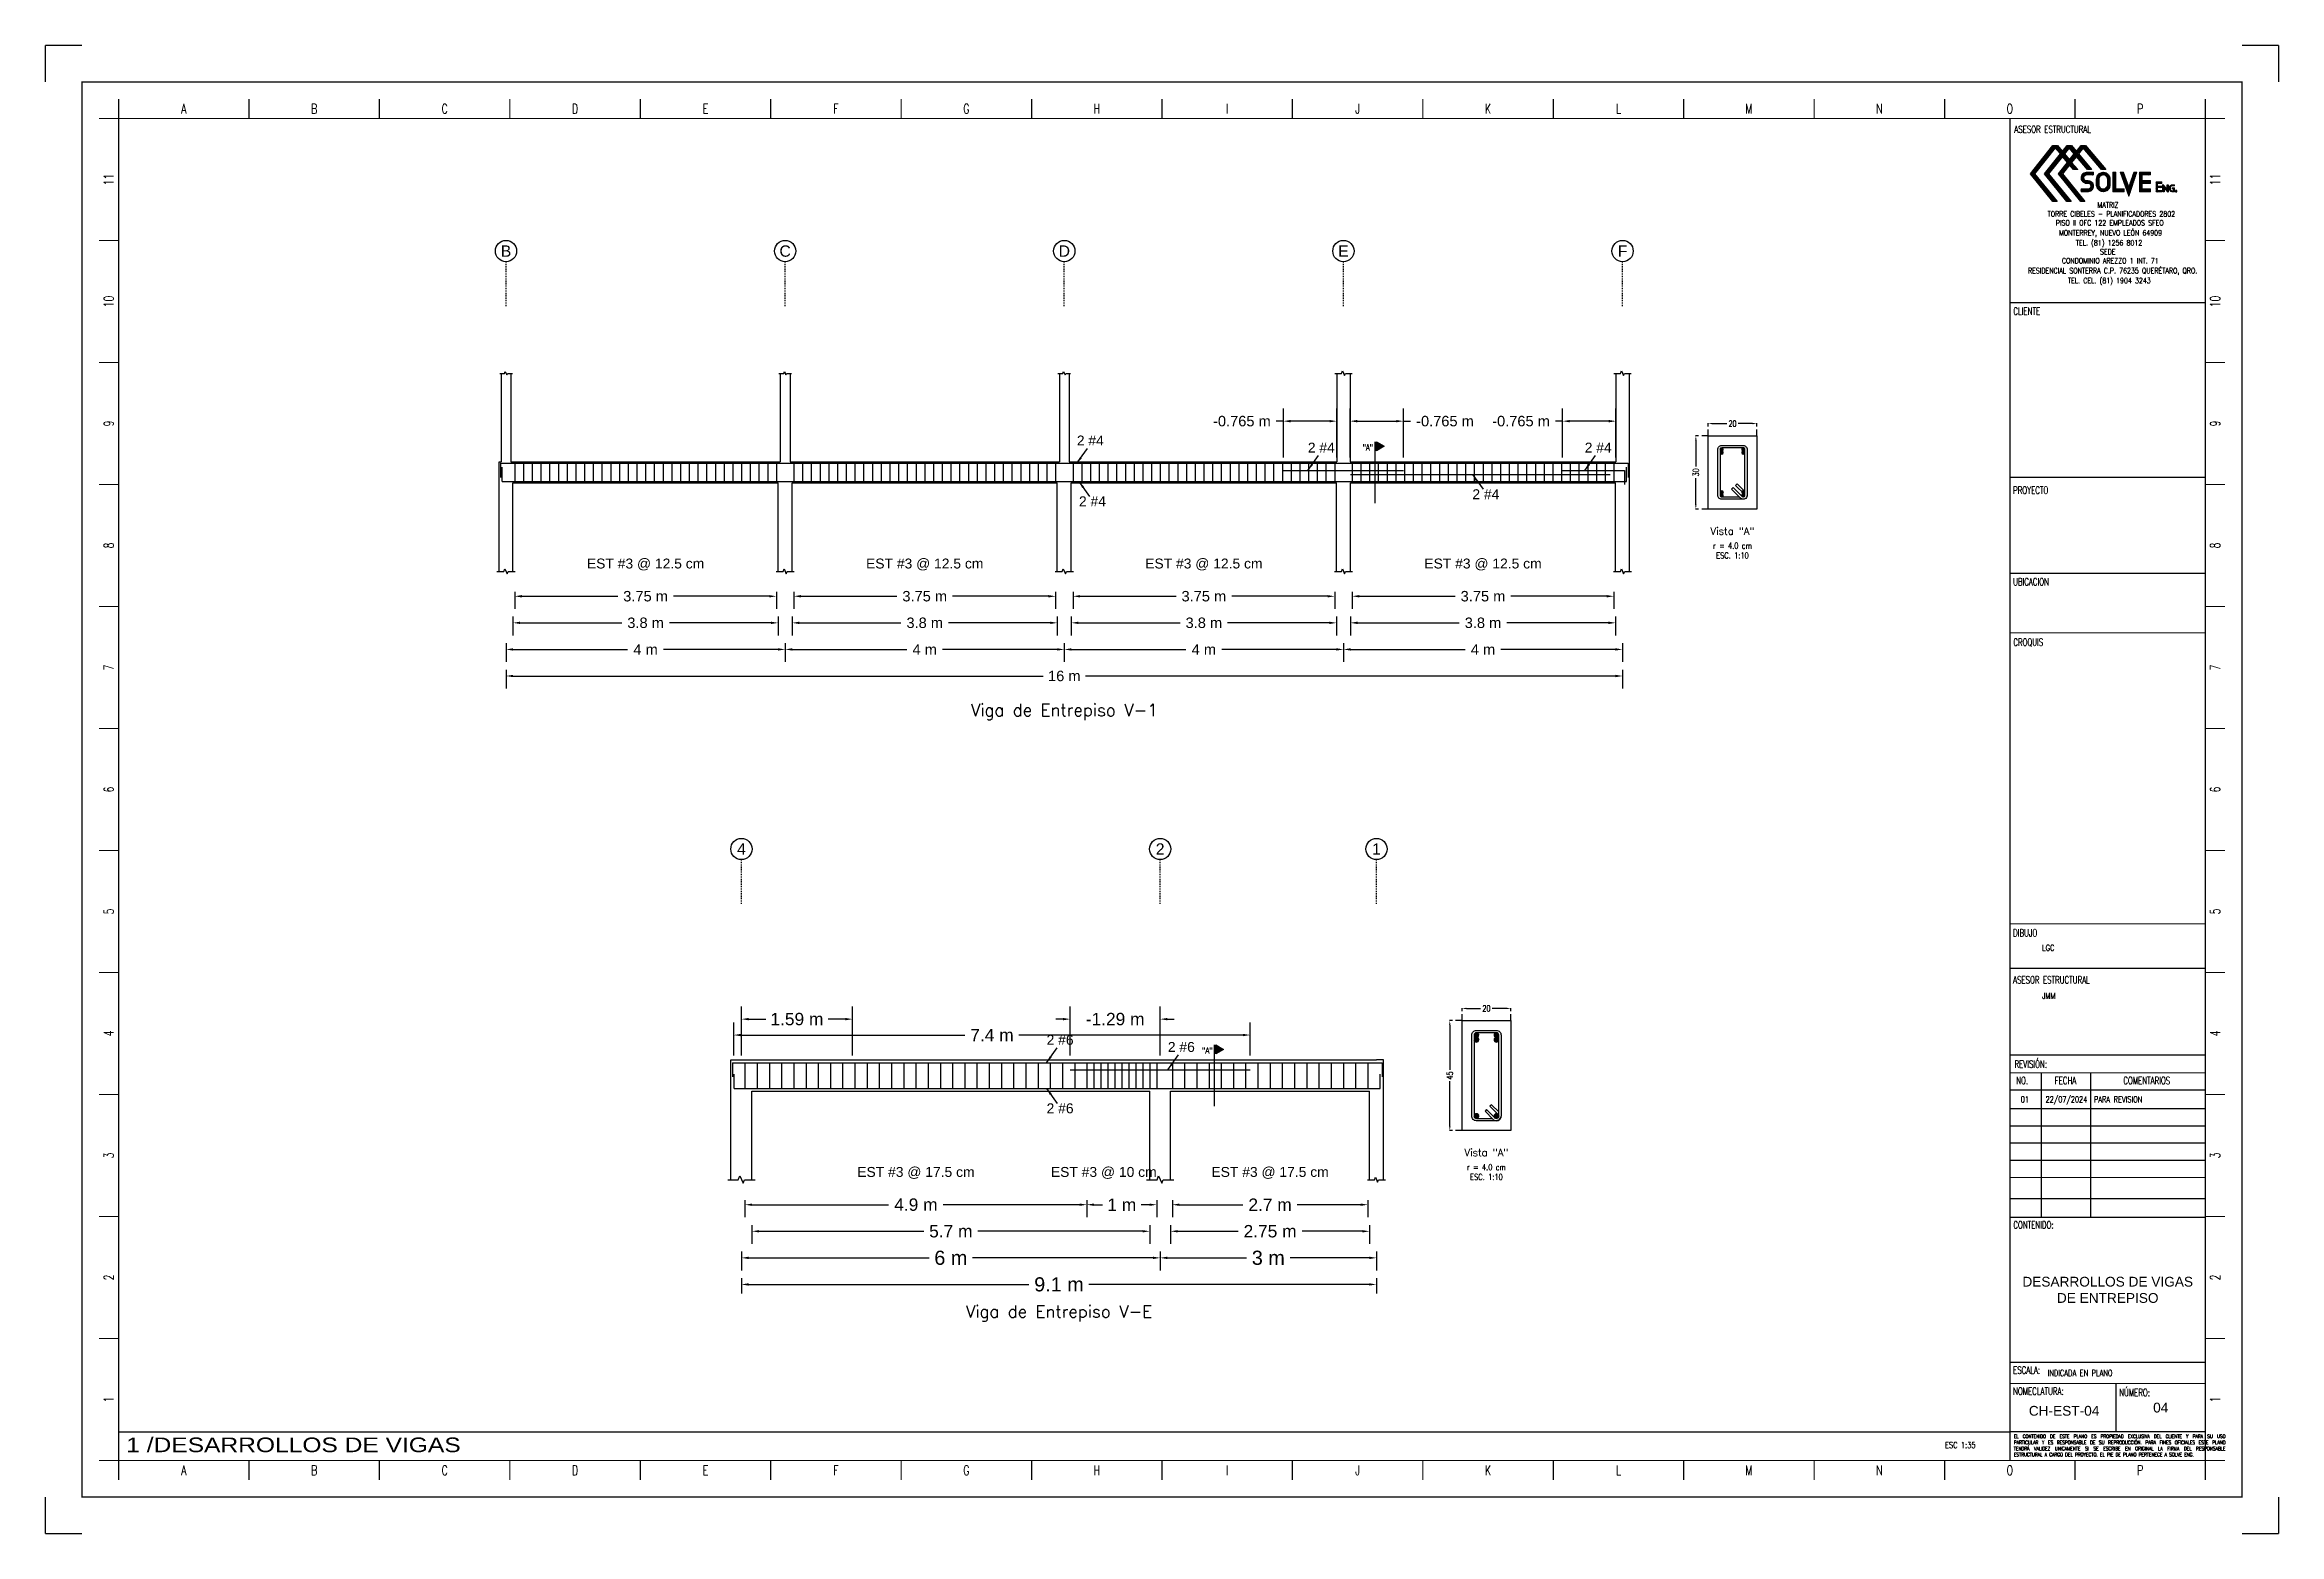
# Paper-space layout 'CH-EST-04' of a CAD drawing. Header units: metres. Extents: x 0 to 91.5, y 0 to 61.
# The model-space entities are those that its viewports show. They can reach past a viewport. Long polylines and large blocks are cut down to what shows.
import ezdxf
from ezdxf.enums import TextEntityAlignment as Align

# ---------------------------------------------------------------- set-up
doc = ezdxf.new("R2010")
doc.units = ezdxf.units.M
doc.header["$MEASUREMENT"] = 0
doc.linetypes.add('DASHED', pattern=[0.75, 0.5, -0.25])
doc.linetypes.add('HIDDEN', pattern=[0.375, 0.25, -0.125])
doc.layers.get('Defpoints').update_dxf_attribs({"color": 8})
for name, color, linetype in [('AXES', 7, 'Continuous'), ('Estribo', 6, 'Continuous'), ('GEOMETRY_CONTOURS', 7, 'Continuous'), ('GEOMETRY_DIMENSIONS', 7, 'Continuous'), ('LONGITUDINAL_REINFORCEMENT', 7, 'Continuous'), ('REINFORCEMENT_DIMENSIONS', 7, 'Continuous'), ('TEXTO', 7, 'Continuous'), ('TRANSVERSAL_REINFORCEMENT', 7, 'Continuous'), ('Varilla', 1, 'Continuous'), ('VIGA', 3, 'Continuous')]:
    doc.layers.add(name, color=color, linetype=linetype)
doc.layers.add('TEXTOS 1', color=7, linetype='Continuous', lineweight=20)
doc.layers.get('Defpoints').off()
doc.styles.add('ROMAND', font='romand.shx')
doc.styles.add('romans', font='romans.shx', dxfattribs={"width": 0.7})
doc.styles.get("Standard").update_dxf_attribs({"font": 'arial.ttf'})
doc.styles.add('X-GRID$0$ARIAL', font='arial.ttf')
doc.styles.add('Xref_Pie Plano$0$romans', font='romans.shx', dxfattribs={"width": 0.7})
doc.styles.add('Xref_Pie Plano$0$Standard', font='romans.shx', dxfattribs={"width": 0.7})
doc.dimstyles.new('1-10', dxfattribs={"dimtxt": 0.25, "dimasz": 0.18, "dimexe": 0.01, "dimexo": 0.01, "dimgap": 0.01, "dimtad": 0, "dimdec": 0, "dimlfac": 10, "dimzin": 0, "dimdsep": 46, "dimtxsty": 'romans', "dimcen": 0.09, "dimclrd": 1, "dimclre": 8, "dimclrt": 7, "dimadec": 0, "dimazin": 0, "dimtfac": 1, "dimtdec": 0, "dimtofl": 0, "dimtmove": 0, "dimatfit": 3, "dimfxl": 1, "dimtfill": 1, "dimtolj": 1, "dimtzin": 0, "dimarcsym": 0})
doc.dimstyles.get("Standard").update_dxf_attribs({"dimtxt": 0.18, "dimasz": 0.18, "dimexe": 0.18, "dimexo": 0.0625, "dimgap": 0.09, "dimtad": 0, "dimtih": 1, "dimtoh": 1, "dimdec": 4, "dimzin": 0, "dimdsep": 46, "dimtxsty": 'Standard', "dimcen": 0.09, "dimadec": 0, "dimazin": 0, "dimtfac": 1, "dimtdec": 4, "dimtofl": 0, "dimtmove": 0, "dimatfit": 3, "dimfxl": 1, "dimtolj": 1, "dimtzin": 0, "dimarcsym": 0})
pattern_1 = [(135, (-21.6136792, -23.070568), (-0.00168379802, -0.00168379802), []), (135, (-21.6136792, -23.0694454), (-0.00168379802, -0.00168379802), [])]

psp = doc.layouts.new('CH-EST-04')

# ---------------------------------------------------------------- texts
at = {"layer": 'TEXTO', "color": 3, "style": 'ROMAND'}
for p in [(69.077, 40.917, 0), (59.003, 15.464, 0)]:
    psp.add_text('Vista "A"', height=0.3, dxfattribs=at).set_placement(p, align=Align.CENTER)
at = {"layer": 'TEXTO', "style": 'romans', "width": 0.8}
for s, p in [('r = 4.0 cm', (69.077, 40.59)), ('ESC. 1:10', (69.077, 40.19)), ('r = 4.0 cm', (59.003, 15.137)), ('ESC. 1:10', (59.003, 14.737))]:
    psp.add_text(s, height=0.25, dxfattribs=at).set_placement(p, align=Align.TOP_CENTER)
at = {"layer": 'TEXTO', "color": 3, "style": 'ROMAND'}
for s, p in [('Viga de Entrepiso V-1', (41.72, 33.985, 0)), ('Viga de Entrepiso V-E', (41.503, 9.353, 0))]:
    psp.add_text(s, height=0.5, dxfattribs=at).set_placement(p, align=Align.TOP_CENTER)
at = {"layer": 'TEXTO', "style": 'romans', "width": 0.8}
for s, p in [('LGC', (81.754, 23.873)), ('JMM', (81.754, 21.908)), ('PARA REVISION', (83.872, 17.662)), ('INDICADA EN PLANO', (81.977, 6.458))]:
    psp.add_text(s, height=0.25, dxfattribs=at).set_placement(p)
at = {"layer": 'TEXTO', "style": 'romans'}
for s, width, p in [('01', 0.8, (81.05, 17.662)), ('22/07/2024', 0.7, (82.748, 17.662))]:
    psp.add_text(s, height=0.25, dxfattribs=dict(at, width=width)).set_placement(p, align=Align.CENTER)
at = {"layer": 'TEXTO', "color": 2}
for s, p in [('CH-EST-04', (82.654, 5.034)), ('04', (86.611, 5.165))]:
    psp.add_text(s, height=0.4, dxfattribs=at).set_placement(p, align=Align.MIDDLE_CENTER)
at = {"layer": 'TEXTO', "color": 2, "style": 'X-GRID$0$ARIAL', "width": 1.2}
psp.add_text('1 /DESARROLLOS DE VIGAS', height=0.6, dxfattribs=at).set_placement((3.314, 3.34))
at = {"layer": 'TEXTO', "style": 'romans', "width": 0.8}
psp.add_text('ESC 1:35', height=0.25, dxfattribs=at).set_placement((79.031, 3.63), align=Align.MIDDLE_RIGHT)
at = {"layer": 'TEXTO', "color": 2, "insert": (84.44, 9.986), "char_height": 0.4, "width": 7.20803, "attachment_point": 5}
psp.add_mtext('DESARROLLOS DE VIGAS DE ENTREPISO', dxfattribs=at)

msp = doc.modelspace()

# ---------------------------------------------------------------- texts
at = {"layer": 'AXES', "color": 7, "linetype": 'Continuous'}
for s, p in [('B', (4, 11.6962)), ('C', (8, 11.6962)), ('D', (12, 11.6962)), ('E', (16, 11.6962)), ('F', (20, 11.6962)), ('4', (4, 3.2226)), ('2', (10, 3.2226)), ('1', (13.1, 3.2226))]:
    msp.add_text(s, height=0.16256, dxfattribs=at).set_placement(p, align=Align.MIDDLE_CENTER)
at = {"layer": 'LONGITUDINAL_REINFORCEMENT', "color": 7, "linetype": 'Continuous'}
for s, p in [('2 #4', (12.17985, 8.86696)), ('2 #4', (15.48995, 8.76536)), ('2 #4', (19.4576, 8.76536)), ('2 #6', (8.3726, 0.37336)), ('2 #6', (10.11, 0.27176))]:
    msp.add_text(s, height=0.14224, dxfattribs=at).set_placement(p, align=Align.BOTTOM_LEFT)
for s, p in [('2 #4', (12.21, 8.18024)), ('2 #4', (17.8476, 8.28184)), ('2 #6', (8.3726, -0.42336))]:
    msp.add_text(s, height=0.14224, dxfattribs=at).set_placement(p, align=Align.TOP_LEFT)
at = {"layer": 'REINFORCEMENT_DIMENSIONS', "color": 7, "linetype": 'Continuous'}
for s, p in [('EST #3 @ 12.5 cm', (6, 7.1036)), ('EST #3 @ 12.5 cm', (10, 7.1036)), ('EST #3 @ 12.5 cm', (14, 7.1036)), ('EST #3 @ 12.5 cm', (18, 7.1036)), ('EST #3 @ 17.5 cm', (6.5, -1.52)), ('EST #3 @ 17.5 cm', (11.575, -1.52))]:
    msp.add_text(s, height=0.14224, dxfattribs=at).set_placement(p, align=Align.BOTTOM_CENTER)
msp.add_text('EST #3 @ 10 cm', height=0.14224, dxfattribs=at).set_placement((9.95, -1.52), align=Align.BOTTOM_RIGHT)
at = {"layer": 'TEXTOS 1', "style": 'romans', "width": 0.8}
for p in [(16.27592, 8.83884), (10.60092, 0.29024)]:
    msp.add_text('"A"', height=0.0875, dxfattribs=at).set_placement(p)

# ---------------------------------------------------------------- blocks, each defined once
blk = doc.blocks.new('Xref_Pie Plano$0$A$C2d875b69')
h = blk.add_hatch()
h.set_pattern_fill('ANSI31', color=256, scale=0.0001)
h.set_pattern_definition([(45, (-0.96223104, -0.49442098), (-0.0002245064, 0.0002245064), [])])
h.paths.add_polyline_path([(0.0008, 0.0112), (0.0007, 0.0111), (0.0004, 0.0107), (0.0002, 0.0102), (0, 0.0098), (0, 0.0093), (0, 0.009), (0.0001, 0.0086), (0.0002, 0.0081), (0.0005, 0.0077), (0.0008, 0.0073), (0.001, 0.0072), (0.0014, 0.0069), (0.0018, 0.0067), (0.0023, 0.0065), (0.0028, 0.0065), (0.0035, 0.0065), (0.0036, 0.0065), (0.004, 0.0064), (0.0045, 0.0061), (0.0048, 0.0056), (0.0049, 0.0051), (0.0047, 0.0045), (0.0044, 0.0041), (0.0039, 0.0038), (0.0035, 0.0037), (0, 0.0037), (0, 0.0023), (0.0035, 0.0023), (0.0037, 0.0024), (0.0042, 0.0024), (0.0046, 0.0026), (0.005, 0.0028), (0.0054, 0.0032), (0.0056, 0.0033), (0.0059, 0.0037), (0.0061, 0.0041), (0.0062, 0.0046), (0.0062, 0.0051), (0.0062, 0.0053), (0.0062, 0.0058), (0.006, 0.0063), (0.0058, 0.0067), (0.0054, 0.0071), (0.0053, 0.0072), (0.0049, 0.0075), (0.0044, 0.0077), (0.004, 0.0078), (0.0035, 0.0079), (0.0027, 0.0079), (0.0022, 0.008), (0.0017, 0.0083), (0.0015, 0.0088), (0.0014, 0.0094), (0.0015, 0.0099), (0.0018, 0.0103), (0.0023, 0.0106), (0.0028, 0.0107), (0.0062, 0.0107), (0.0062, 0.0121), (0.0028, 0.0121), (0.0025, 0.012), (0.0021, 0.012), (0.0016, 0.0118), (0.0012, 0.0116)])
h.paths.add_polyline_path([(0.0111, 0.0121), (0.0108, 0.012), (0.0103, 0.012), (0.0099, 0.0118), (0.0094, 0.0116), (0.009, 0.0114), (0.0086, 0.011), (0.0084, 0.0108), (0.0082, 0.0104), (0.0079, 0.01), (0.0078, 0.0096), (0.0077, 0.0091), (0.0076, 0.0086), (0.0076, 0.0058), (0.0076, 0.0055), (0.0077, 0.005), (0.0078, 0.0046), (0.008, 0.0041), (0.0083, 0.0037), (0.0086, 0.0034), (0.0089, 0.0032), (0.0092, 0.0029), (0.0097, 0.0026), (0.0101, 0.0025), (0.0106, 0.0024), (0.0111, 0.0023), (0.0114, 0.0024), (0.0119, 0.0024), (0.0123, 0.0026), (0.0128, 0.0028), (0.0132, 0.003), (0.0135, 0.0034), (0.0137, 0.0036), (0.014, 0.004), (0.0143, 0.0044), (0.0144, 0.0048), (0.0145, 0.0053), (0.0146, 0.0058), (0.0146, 0.0086), (0.0145, 0.0089), (0.0145, 0.0094), (0.0143, 0.0098), (0.0141, 0.0103), (0.0139, 0.0107), (0.0135, 0.011), (0.0133, 0.0112), (0.0129, 0.0115), (0.0125, 0.0118), (0.0121, 0.0119), (0.0116, 0.012)])
h.paths.add_polyline_path([(0.0117, 0.0106), (0.0122, 0.0104), (0.0126, 0.01), (0.0129, 0.0095), (0.0131, 0.0091), (0.0132, 0.0086), (0.0132, 0.0057), (0.0131, 0.0052), (0.0129, 0.0047), (0.0125, 0.0043), (0.012, 0.0039), (0.0116, 0.0038), (0.011, 0.0037), (0.0104, 0.0038), (0.01, 0.004), (0.0096, 0.0044), (0.0092, 0.0049), (0.0091, 0.0053), (0.009, 0.0058), (0.009, 0.0087), (0.0091, 0.0092), (0.0093, 0.0097), (0.0097, 0.0101), (0.0102, 0.0104), (0.0106, 0.0106), (0.0112, 0.0107)], flags=16)
h.paths.add_polyline_path([(0.0173, 0.0121), (0.0159, 0.0121), (0.0159, 0.0023), (0.0215, 0.0023), (0.0215, 0.0037), (0.0173, 0.0037)])
h.paths.add_polyline_path([(0.0238, 0), (0.0279, 0.0121), (0.0263, 0.0121), (0.0238, 0.0047), (0.0212, 0.0121), (0.0196, 0.0121)])
h.paths.add_polyline_path([(0.0305, 0.0107), (0.0347, 0.0107), (0.0347, 0.0121), (0.0291, 0.0121), (0.0291, 0.0023), (0.0347, 0.0023), (0.0347, 0.0037), (0.0305, 0.0037), (0.0305, 0.0065), (0.0347, 0.0065), (0.0347, 0.0079), (0.0305, 0.0079)])
h.paths.add_polyline_path([(0.0375, 0.0023), (0.0403, 0.0023), (0.0403, 0.003), (0.0382, 0.003), (0.0382, 0.0044), (0.0403, 0.0044), (0.0403, 0.0051), (0.0382, 0.0051), (0.0382, 0.0065), (0.0403, 0.0065), (0.0403, 0.0072), (0.0375, 0.0072)])
h.paths.add_polyline_path([(0.0415, 0.0044), (0.0435, 0.0021), (0.0435, 0.0057), (0.0429, 0.0057), (0.0429, 0.0036), (0.0409, 0.0059), (0.0409, 0.0023), (0.0415, 0.0023)])
h.paths.add_polyline_path([(0.0446, 0.0045), (0.0447, 0.0048), (0.0449, 0.005), (0.0452, 0.0052), (0.0455, 0.0052), (0.0467, 0.0052), (0.0467, 0.0057), (0.0454, 0.0057), (0.0451, 0.0057), (0.0448, 0.0055), (0.0445, 0.0054), (0.0444, 0.0053), (0.0442, 0.0051), (0.0441, 0.0048), (0.0441, 0.0045), (0.0441, 0.0035), (0.0441, 0.0032), (0.0443, 0.0029), (0.0445, 0.0027), (0.0445, 0.0027), (0.0448, 0.0025), (0.0451, 0.0024), (0.0455, 0.0023), (0.0467, 0.0023), (0.0467, 0.0043), (0.0455, 0.0043), (0.0455, 0.0038), (0.0461, 0.0038), (0.0461, 0.0028), (0.0455, 0.0028), (0.0452, 0.0029), (0.0449, 0.003), (0.0447, 0.0033), (0.0446, 0.0036)])
h.paths.add_polyline_path([(0.0478, 0.003), (0.0471, 0.003), (0.0471, 0.0023), (0.0478, 0.0023)])
at = {"color": 7, "lineweight": 0}
for points in [[(0.0062, 0.0121), (0.0028, 0.0121), (0.0025, 0.012), (0.0021, 0.012), (0.0016, 0.0118), (0.0012, 0.0116), (0.0008, 0.0112), (0.0007, 0.0111), (0.0004, 0.0107), (0.0002, 0.0102), (0, 0.0098), (0, 0.0093), (0, 0.009), (0.0001, 0.0086), (0.0002, 0.0081), (0.0005, 0.0077), (0.0008, 0.0073), (0.001, 0.0072), (0.0014, 0.0069), (0.0018, 0.0067), (0.0023, 0.0065), (0.0028, 0.0065), (0.0035, 0.0065), (0.0036, 0.0065), (0.004, 0.0064), (0.0045, 0.0061), (0.0045, 0.006), (0.0048, 0.0056), (0.0049, 0.0051), (0.0049, 0.005), (0.0047, 0.0045), (0.0045, 0.0041), (0.0044, 0.0041), (0.0039, 0.0038), (0.0035, 0.0037), (0, 0.0037), (0, 0.0023), (0.0035, 0.0023), (0.0037, 0.0024), (0.0042, 0.0024), (0.0046, 0.0026), (0.005, 0.0028), (0.0054, 0.0032), (0.0056, 0.0033), (0.0059, 0.0037), (0.0061, 0.0041), (0.0062, 0.0046), (0.0062, 0.0051), (0.0062, 0.0053), (0.0062, 0.0058), (0.006, 0.0063), (0.0058, 0.0067), (0.0054, 0.0071), (0.0053, 0.0072), (0.0049, 0.0075), (0.0044, 0.0077), (0.004, 0.0078), (0.0035, 0.0079), (0.0028, 0.0079), (0.0027, 0.0079), (0.0022, 0.008), (0.0018, 0.0083), (0.0017, 0.0084), (0.0015, 0.0088), (0.0014, 0.0093), (0.0014, 0.0094), (0.0015, 0.0099), (0.0018, 0.0103), (0.0019, 0.0103), (0.0023, 0.0106), (0.0028, 0.0107), (0.0062, 0.0107)], [(0.0137, 0.0036), (0.014, 0.004), (0.0143, 0.0044), (0.0144, 0.0048), (0.0145, 0.0053), (0.0146, 0.0058), (0.0146, 0.0086), (0.0145, 0.0089), (0.0145, 0.0094), (0.0143, 0.0098), (0.0141, 0.0103), (0.0139, 0.0107), (0.0135, 0.011), (0.0133, 0.0112), (0.0129, 0.0115), (0.0125, 0.0118), (0.0121, 0.0119), (0.0116, 0.012), (0.0111, 0.0121), (0.0108, 0.012), (0.0103, 0.012), (0.0099, 0.0118), (0.0094, 0.0116), (0.009, 0.0114), (0.0086, 0.011), (0.0084, 0.0108), (0.0082, 0.0104), (0.0079, 0.01), (0.0078, 0.0096), (0.0077, 0.0091), (0.0076, 0.0086), (0.0076, 0.0058), (0.0076, 0.0055), (0.0077, 0.005), (0.0078, 0.0046), (0.008, 0.0041), (0.0083, 0.0037), (0.0086, 0.0034), (0.0089, 0.0032), (0.0092, 0.0029), (0.0097, 0.0026), (0.0101, 0.0025), (0.0106, 0.0024), (0.0111, 0.0023), (0.0114, 0.0024), (0.0119, 0.0024), (0.0123, 0.0026), (0.0128, 0.0028), (0.0132, 0.003), (0.0135, 0.0034)], [(0.0173, 0.0121), (0.0159, 0.0121), (0.0159, 0.0023), (0.0215, 0.0023), (0.0215, 0.0037), (0.0173, 0.0037)], [(0.0279, 0.0121), (0.0263, 0.0121), (0.0238, 0.0047), (0.0212, 0.0121), (0.0196, 0.0121), (0.0238, 0)], [(0.0347, 0.0121), (0.0291, 0.0121), (0.0291, 0.0023), (0.0347, 0.0023), (0.0347, 0.0037), (0.0305, 0.0037), (0.0305, 0.0065), (0.0347, 0.0065), (0.0347, 0.0079), (0.0305, 0.0079), (0.0305, 0.0107), (0.0347, 0.0107)], [(0.0111, 0.0107), (0.0113, 0.0107), (0.0117, 0.0106), (0.0122, 0.0104), (0.0126, 0.0101), (0.0127, 0.0099), (0.0129, 0.0095), (0.0131, 0.0091), (0.0132, 0.0086), (0.0132, 0.0058), (0.0132, 0.0056), (0.0131, 0.0052), (0.0129, 0.0047), (0.0126, 0.0043), (0.0124, 0.0042), (0.012, 0.0039), (0.0116, 0.0038), (0.0111, 0.0037), (0.0109, 0.0037), (0.0104, 0.0038), (0.01, 0.004), (0.0096, 0.0043), (0.0095, 0.0045), (0.0092, 0.0049), (0.0091, 0.0053), (0.009, 0.0058), (0.009, 0.0086), (0.009, 0.0088), (0.0091, 0.0092), (0.0093, 0.0097), (0.0096, 0.0101), (0.0097, 0.0102), (0.0102, 0.0104), (0.0106, 0.0106)], [(0.0403, 0.0072), (0.0375, 0.0072), (0.0375, 0.0023), (0.0403, 0.0023), (0.0403, 0.003), (0.0382, 0.003), (0.0382, 0.0044), (0.0403, 0.0044), (0.0403, 0.0051), (0.0382, 0.0051), (0.0382, 0.0065), (0.0403, 0.0065)], [(0.0467, 0.0043), (0.0455, 0.0043), (0.0455, 0.0038), (0.0461, 0.0038), (0.0461, 0.0028), (0.0455, 0.0028), (0.0452, 0.0029), (0.0449, 0.003), (0.0447, 0.0033), (0.0446, 0.0036), (0.0446, 0.0045), (0.0447, 0.0048), (0.0449, 0.005), (0.0452, 0.0052), (0.0455, 0.0052), (0.0467, 0.0052), (0.0467, 0.0057), (0.0455, 0.0057), (0.0454, 0.0057), (0.0451, 0.0057), (0.0448, 0.0055), (0.0445, 0.0054), (0.0444, 0.0053), (0.0442, 0.0051), (0.0441, 0.0048), (0.0441, 0.0045), (0.0441, 0.0036), (0.0441, 0.0035), (0.0441, 0.0032), (0.0443, 0.0029), (0.0445, 0.0027), (0.0445, 0.0027), (0.0448, 0.0025), (0.0451, 0.0024), (0.0455, 0.0023), (0.0467, 0.0023)]]:
    blk.add_lwpolyline(points, close=True, dxfattribs=at)
blk.add_lwpolyline([(0.0409, 0.0059), (0.0429, 0.0036), (0.0429, 0.0057), (0.0435, 0.0057), (0.0435, 0.0021), (0.0415, 0.0044), (0.0415, 0.0023), (0.0409, 0.0023)], close=True)
at = {"color": 7, "true_color": 0xffffff}
blk.add_lwpolyline([(0.0471, 0.0023), (0.0478, 0.0023), (0.0478, 0.003), (0.0471, 0.003)], close=True, dxfattribs=at)
blk = doc.blocks.new('Xref_Pie Plano$0$A$C58965cfb')
h = blk.add_hatch()
h.set_pattern_fill('ANSI31', color=1, scale=0.00016625, angle=45)
h.set_pattern_definition([(90, (-0.1214854, -0.01398977), (-0.0005278437, 0), [])])
h.paths.add_polyline_path([(0.0274, 0.0279), (0.0252, 0.0279), (0.0229, 0.025), (0.0204, 0.0279), (0.0182, 0.0279), (0.0159, 0.025), (0.0134, 0.0279), (0.0112, 0.0279), (0, 0.0138), (0.0112, 0), (0.0132, 0), (0.002, 0.0138), (0.0123, 0.0267), (0.0149, 0.0237), (0.007, 0.0138), (0.0181, 0), (0.0202, 0), (0.009, 0.0138), (0.0159, 0.0225), (0.0185, 0.0195), (0.0139, 0.0138), (0.0251, 0), (0.0271, 0), (0.016, 0.0138), (0.0195, 0.0183), (0.0215, 0.016), (0.0236, 0.016), (0.0205, 0.0195), (0.0229, 0.0225), (0.0284, 0.016), (0.0305, 0.016), (0.0239, 0.0237), (0.0263, 0.0267), (0.0354, 0.016), (0.0375, 0.016)])
h.paths.add_polyline_path([(0.0218, 0.0237), (0.0195, 0.0208), (0.0169, 0.0237), (0.0193, 0.0267)], flags=16)
at = {"color": 1}
for points in [[(0.0149, 0.0237), (0.0123, 0.0267), (0.002, 0.0138), (0.0132, 0), (0.0112, 0), (0, 0.0138), (0.0112, 0.0279), (0.0134, 0.0279), (0.0159, 0.025), (0.0182, 0.0279), (0.0204, 0.0279), (0.0229, 0.025), (0.0252, 0.0279), (0.0274, 0.0279), (0.0375, 0.016), (0.0354, 0.016), (0.0263, 0.0267), (0.0239, 0.0237), (0.0305, 0.016), (0.0284, 0.016), (0.0229, 0.0225), (0.0205, 0.0195), (0.0236, 0.016), (0.0215, 0.016), (0.0195, 0.0183), (0.016, 0.0138), (0.0271, 0), (0.0251, 0), (0.0139, 0.0138), (0.0185, 0.0195), (0.0159, 0.0225), (0.009, 0.0138), (0.0202, 0), (0.0181, 0), (0.007, 0.0138)], [(0.0218, 0.0237), (0.0193, 0.0267), (0.0169, 0.0237), (0.0195, 0.0208)]]:
    blk.add_lwpolyline(points, close=True, dxfattribs=at)
blk.add_blockref('Xref_Pie Plano$0$A$C2d875b69', (0.0252, 0.0025), dxfattribs=at)
blk = doc.blocks.new('Xref_Pie Plano$0$A$C85bed119')
at = {"color": 1, "xscale": 44.8, "yscale": 44.8, "zscale": 44.8}
blk.add_blockref('Xref_Pie Plano$0$A$C58965cfb', (-2.195, -0.112), dxfattribs=at)
at = {"style": 'Xref_Pie Plano$0$romans', "width": 0.7}
for s, p in [('TORRE CIBELES - PLANIFICADORES 2802', (-1.814, -0.452)), ('MATRIZ', (-0.698, -0.252)), ('PISO II OFC 122 EMPLEADOS SFEO', (-1.63, -0.652)), ('MONTERREY, NUEVO LEÓN 64909', (-1.556, -0.875)), ('TEL. (81) 1256 8012', (-1.184, -1.098)), ('CONDOMINIO AREZZO 1 INT. 71', (-1.494, -1.498)), ('SEDE', (-0.642, -1.298)), ('RESIDENCIAL SONTERRA C.P. 76235 QUERÉTARO, QRO.', (-2.252, -1.721)), ('TEL. CEL. (81) 1904 3243', (-1.36, -1.943))]:
    blk.add_text(s, height=0.12, dxfattribs=at).set_placement(p)
blk = doc.blocks.new('Xref_Pie Plano$0$A$C652C76E2')
at = {"color": 8, "const_width": 0.0005}
for points in [[(0.00025, 0.60985), (0.01525, 0.60985)], [(0.00025, 0.60985), (0.00025, 0.59485)], [(0.91465, 0.60985), (0.89965, 0.60985)], [(0.91465, 0.60985), (0.91465, 0.59485)], [(0.00025, 0.00025), (0.00025, 0.01525)], [(0.91465, 0.00025), (0.91465, 0.01525)], [(0.00025, 0.00025), (0.01525, 0.00025)], [(0.91465, 0.00025), (0.89965, 0.00025)]]:
    blk.add_lwpolyline(points, dxfattribs=at)
at = {"color": 5, "const_width": 0.0005}
for points in [[(0.01525, 0.01525), (0.89965, 0.01525), (0.89965, 0.59485), (0.01525, 0.59485)], [(0.03025, 0.03025), (0.88465, 0.03025), (0.88465, 0.57985), (0.03025, 0.57985)], [(0.80465, 0.57985), (0.88465, 0.57985), (0.88465, 0.03025), (0.80465, 0.03025)]]:
    blk.add_lwpolyline(points, close=True, dxfattribs=at)
for points in [[(0.03025, 0.57985), (0.03025, 0.58788)], [(0.08365, 0.57985), (0.08365, 0.58788)], [(0.13705, 0.57985), (0.13705, 0.58788)], [(0.19045, 0.57985), (0.19045, 0.58788)], [(0.24385, 0.57985), (0.24385, 0.58788)], [(0.29725, 0.57985), (0.29725, 0.58788)], [(0.35065, 0.57985), (0.35065, 0.58788)], [(0.40405, 0.57985), (0.40405, 0.58788)], [(0.45745, 0.57985), (0.45745, 0.58788)], [(0.51085, 0.57985), (0.51085, 0.58788)], [(0.56425, 0.57985), (0.56425, 0.58788)], [(0.61765, 0.57985), (0.61765, 0.58788)], [(0.67105, 0.57985), (0.67105, 0.58788)], [(0.72445, 0.57985), (0.72445, 0.58788)], [(0.77785, 0.57985), (0.77785, 0.58788)], [(0.83125, 0.57985), (0.83125, 0.58788)], [(0.88465, 0.57985), (0.88465, 0.58788)], [(0.03025, 0.57985), (0.02222, 0.57985)], [(0.88465, 0.57985), (0.89268, 0.57985)], [(0.03025, 0.52989), (0.02222, 0.52989)], [(0.88465, 0.52989), (0.89268, 0.52989)], [(0.80465, 0.50446), (0.88465, 0.50446)], [(0.03025, 0.47992), (0.02222, 0.47992)], [(0.88465, 0.47992), (0.89268, 0.47992)], [(0.03025, 0.42996), (0.02222, 0.42996)], [(0.80465, 0.4329), (0.88465, 0.4329)], [(0.88465, 0.42996), (0.89268, 0.42996)], [(0.80465, 0.39363), (0.88465, 0.39363)], [(0.03025, 0.38), (0.02222, 0.38)], [(0.88465, 0.38), (0.89268, 0.38)], [(0.80465, 0.36924), (0.88465, 0.36924)], [(0.03025, 0.33003), (0.02222, 0.33003)], [(0.88465, 0.33003), (0.89268, 0.33003)], [(0.03025, 0.28007), (0.02222, 0.28007)], [(0.88465, 0.28007), (0.89268, 0.28007)], [(0.80465, 0.25005), (0.88465, 0.25005)], [(0.03025, 0.2301), (0.02222, 0.2301)], [(0.80465, 0.23177), (0.88465, 0.23177)], [(0.88465, 0.2301), (0.89268, 0.2301)], [(0.80465, 0.1963), (0.88465, 0.1963)], [(0.80465, 0.1963), (0.88465, 0.1963)], [(0.80465, 0.18899), (0.88465, 0.18899)], [(0.81748, 0.18899), (0.81748, 0.12983)], [(0.83769, 0.18899), (0.83769, 0.12983)], [(0.03025, 0.18014), (0.02222, 0.18014)], [(0.80465, 0.18194), (0.88465, 0.18194)], [(0.80465, 0.17434), (0.88465, 0.17434)], [(0.88465, 0.18014), (0.89268, 0.18014)], [(0.80465, 0.16728), (0.88465, 0.16728)], [(0.80465, 0.16023), (0.88465, 0.16023)], [(0.80465, 0.15317), (0.88465, 0.15317)], [(0.80465, 0.14612), (0.88465, 0.14612)], [(0.80465, 0.13743), (0.88465, 0.13743)], [(0.03025, 0.13018), (0.02222, 0.13018)], [(0.80465, 0.12983), (0.88465, 0.12983)], [(0.88465, 0.13018), (0.89268, 0.13018)], [(0.03025, 0.08021), (0.02222, 0.08021)], [(0.88465, 0.08021), (0.89268, 0.08021)], [(0.80465, 0.0704), (0.88465, 0.0704)], [(0.80465, 0.06177), (0.88465, 0.06177)], [(0.84807, 0.06177), (0.84807, 0.04202)], [(0.80465, 0.04202), (0.88465, 0.04202)], [(0.03025, 0.03025), (0.02222, 0.03025)], [(0.03025, 0.03025), (0.03025, 0.02222)], [(0.08365, 0.03025), (0.08365, 0.02222)], [(0.13705, 0.03025), (0.13705, 0.02222)], [(0.19045, 0.03025), (0.19045, 0.02222)], [(0.24385, 0.03025), (0.24385, 0.02222)], [(0.29725, 0.03025), (0.29725, 0.02222)], [(0.35065, 0.03025), (0.35065, 0.02222)], [(0.40405, 0.03025), (0.40405, 0.02222)], [(0.45745, 0.03025), (0.45745, 0.02222)], [(0.51085, 0.03025), (0.51085, 0.02222)], [(0.56425, 0.03025), (0.56425, 0.02222)], [(0.61765, 0.03025), (0.61765, 0.02222)], [(0.67105, 0.03025), (0.67105, 0.02222)], [(0.72445, 0.03025), (0.72445, 0.02222)], [(0.77785, 0.03025), (0.77785, 0.02222)], [(0.83125, 0.03025), (0.83125, 0.02222)], [(0.88465, 0.03025), (0.88465, 0.02222)], [(0.88465, 0.03025), (0.89268, 0.03025)]]:
    blk.add_lwpolyline(points, dxfattribs=at)
at = {"xscale": 0.018310546875, "yscale": 0.018310546875, "zscale": 0.018310546875}
blk.add_blockref('Xref_Pie Plano$0$A$C85bed119', (0.85325, 0.54796), dxfattribs=at)
at = {"color": 7, "style": 'Xref_Pie Plano$0$Standard', "width": 0.7}
for s, p in [('ASESOR ESTRUCTURAL', (0.80641, 0.57393)), ('CLIENTE', (0.80601, 0.49947)), ('PROYECTO', (0.80591, 0.42613)), ('UBICACION', (0.80591, 0.38864)), ('CROQUIS', (0.80601, 0.36384)), ('DIBUJO', (0.80591, 0.24483)), ('ASESOR ESTRUCTURAL', (0.80591, 0.22557)), ('REVISIÓN:', (0.80647, 0.19109)), ('NO.', (0.80718, 0.18434)), ('FECHA', (0.82297, 0.18434)), ('COMENTARIOS', (0.85105, 0.18434)), ('CONTENIDO:', (0.80601, 0.1252)), ('ESCALA:', (0.80591, 0.06577)), ('NOMECLATURA:', (0.80591, 0.05713)), ('NÚMERO:', (0.84933, 0.05656))]:
    blk.add_text(s, height=0.003, dxfattribs=at).set_placement(p)
at = {"color": 7, "style": 'Xref_Pie Plano$0$Standard'}
for s, width, gutter_width, insert, char_height, attachment_point in [('A', 0.0534, 12.5, (0.05695, 0.58386), 0.004, 5), ('B', 0.0534, 12.5, (0.11035, 0.58386), 0.004, 5), ('C', 0.0534, 12.5, (0.16375, 0.58386), 0.004, 5), ('D', 0.0534, 12.5, (0.21715, 0.58386), 0.004, 5), ('E', 0.0534, 12.5, (0.27055, 0.58386), 0.004, 5), ('F', 0.0534, 12.5, (0.32395, 0.58386), 0.004, 5), ('G', 0.0534, 12.5, (0.37735, 0.58386), 0.004, 5), ('H', 0.0534, 12.5, (0.43075, 0.58386), 0.004, 5), ('I', 0.0534, 12.5, (0.48415, 0.58386), 0.004, 5), ('J', 0.0534, 12.5, (0.53755, 0.58386), 0.004, 5), ('K', 0.0534, 12.5, (0.59095, 0.58386), 0.004, 5), ('L', 0.0534, 12.5, (0.64435, 0.58386), 0.004, 5), ('M', 0.0534, 12.5, (0.69775, 0.58386), 0.004, 5), ('N', 0.0534, 12.5, (0.75115, 0.58386), 0.004, 5), ('O', 0.0534, 12.5, (0.80455, 0.58386), 0.004, 5), ('P', 0.0534, 12.5, (0.85795, 0.58386), 0.004, 5), ('\\pxqj;EL CONTENIDO DE ESTE PLANO ES PROPIEDAD EXCLUSIVA DEL CLIENTE Y PARA SU USO PARTICULAR Y ES RESPONSABLE DE SU REPRODUCCIÓN. PARA FINES OFICIALES ESTE PLANO TENDRÁ VALIDEZ UNICAMENTE SI SE ESCRIBE EN ORIGINAL LA FIRMA DEL RESPONSABLE ESTRUCTURAL A CARGO DEL PROYECTO. EL PIE DE PLANO PERTENECE A SOLVE ENG.', 0.0769105, 0.0125, (0.8062, 0.04089), 0.0015, 1), ('A', 0.0534, 12.5, (0.05695, 0.02624), 0.004, 5), ('B', 0.0534, 12.5, (0.11035, 0.02624), 0.004, 5), ('C', 0.0534, 12.5, (0.16375, 0.02624), 0.004, 5), ('D', 0.0534, 12.5, (0.21715, 0.02624), 0.004, 5), ('E', 0.0534, 12.5, (0.27055, 0.02624), 0.004, 5), ('F', 0.0534, 12.5, (0.32395, 0.02624), 0.004, 5), ('G', 0.0534, 12.5, (0.37735, 0.02624), 0.004, 5), ('H', 0.0534, 12.5, (0.43075, 0.02624), 0.004, 5), ('I', 0.0534, 12.5, (0.48415, 0.02624), 0.004, 5), ('J', 0.0534, 12.5, (0.53755, 0.02624), 0.004, 5), ('K', 0.0534, 12.5, (0.59095, 0.02624), 0.004, 5), ('L', 0.0534, 12.5, (0.64435, 0.02624), 0.004, 5), ('M', 0.0534, 12.5, (0.69775, 0.02624), 0.004, 5), ('N', 0.0534, 12.5, (0.75115, 0.02624), 0.004, 5), ('O', 0.0534, 12.5, (0.80455, 0.02624), 0.004, 5), ('P', 0.0534, 12.5, (0.85795, 0.02624), 0.004, 5)]:
    blk.add_mtext_dynamic_manual_height_columns(s, width=width, gutter_width=gutter_width, heights=[0], dxfattribs=dict(at, insert=insert, char_height=char_height, attachment_point=attachment_point))
at = {"color": 7, "char_height": 0.004, "attachment_point": 5, "rotation": 90, "style": 'Xref_Pie Plano$0$Standard'}
for s, insert in [('11', (0.02624, 0.55487)), ('11', (0.88866, 0.55487)), ('10', (0.02624, 0.5049)), ('10', (0.88866, 0.5049)), ('9', (0.02624, 0.45494)), ('9', (0.88866, 0.45494)), ('8', (0.02624, 0.40498)), ('8', (0.88866, 0.40498)), ('7', (0.02624, 0.35501)), ('7', (0.88866, 0.35501)), ('6', (0.02624, 0.30505)), ('6', (0.88866, 0.30505)), ('5', (0.02624, 0.25509)), ('5', (0.88866, 0.25509)), ('4', (0.02624, 0.20512)), ('4', (0.88866, 0.20512)), ('3', (0.02624, 0.15516)), ('3', (0.88866, 0.15516)), ('2', (0.02624, 0.1052)), ('2', (0.88866, 0.1052)), ('1', (0.02624, 0.05523)), ('1', (0.88866, 0.05523))]:
    blk.add_mtext_dynamic_manual_height_columns(s, width=0.0499636, gutter_width=0.025, heights=[0], dxfattribs=dict(at, insert=insert))
blk = doc.blocks.new('Xref_Pie Plano')
at = {"color": 1, "xscale": 100, "yscale": 100, "zscale": 100}
blk.add_blockref('Xref_Pie Plano$0$A$C652C76E2', (-0.025, -0.025), dxfattribs=at)
blk = doc.blocks.new('*D14')
at = {"color": 8, "linetype": 'HIDDEN', "lineweight": -2, "transparency": 16777216}
for p, q in [((68.067, 44.967), (67.567, 44.967)), ((68.067, 41.967), (67.567, 41.967))]:
    blk.add_line(p, q, dxfattribs=at)
at = {"color": 1, "lineweight": -2, "transparency": 16777216}
for p, q in [((67.577, 44.787), (67.577, 43.619)), ((67.577, 42.147), (67.577, 43.315))]:
    blk.add_line(p, q, dxfattribs=at)
at = {"color": 1, "transparency": 16777216}
for points in [[(67.547, 44.787), (67.607, 44.787), (67.577, 44.967)], [(67.547, 42.147), (67.607, 42.147), (67.577, 41.967)]]:
    blk.add_solid(points, dxfattribs=at)
at = {"color": 7, "transparency": 16777216, "insert": (67.577, 43.467), "char_height": 0.25, "attachment_point": 5, "rotation": 90, "style": 'romans', "bg_fill": 3, "box_fill_scale": 1.25, "bg_fill_color": 256, "bg_fill_true_color": 13158600, "bg_fill_transparency": 0}
blk.add_mtext('\\A1;30', dxfattribs=at)
blk = doc.blocks.new('*U16')
at = {"layer": 'Estribo', "ltscale": 0.025, "elevation": 0}
blk.add_lwpolyline([(0.04, 0.2441, -0.414214), (0.0559, 0.26), (0.1441, 0.26, -0.414214), (0.16, 0.2441), (0.16, 0.0559, -0.414214), (0.1441, 0.04), (0.0559, 0.04, -0.414214), (0.04, 0.0559)], format="xyb", close=True, dxfattribs=at)
for points in [[(0.1505, 0.0559), (0.1505, 0.2441, 0.414279), (0.1441, 0.2505), (0.0559, 0.2504, 0.414125), (0.0496, 0.2441), (0.0495, 0.0559, 0.414237), (0.0559, 0.0495), (0.128, 0.0495)], [(0.16, 0.0559, -0.668193), (0.1329, 0.0447), (0.0964, 0.0812), (0.1031, 0.0879), (0.1396, 0.0514, 1.013301), (0.1486, 0.0604), (0.1121, 0.0969), (0.1188, 0.1036), (0.1505, 0.072)]]:
    blk.add_lwpolyline(points, format="xyb", dxfattribs=at)
at = {"layer": 'VIGA', "linetype": 'Continuous', "ltscale": 0.025}
blk.add_lwpolyline([(0, 0.3), (0.2, 0.3), (0.2, 0), (0, 0)], close=True, dxfattribs=at)
blk = doc.blocks.new('*U10')
at = {"layer": 'Varilla', "ltscale": 0.0125}
h = blk.add_hatch(dxfattribs=at)
h.set_pattern_fill('ANSI32', color=256, scale=0.00025, angle=90)
h.set_pattern_definition(pattern_1)
edge = h.paths.add_edge_path()
edge.add_arc((0, 0), 0.00635, 0, 360)
blk.add_circle((0, 0), 0.00635, dxfattribs=at)
blk = doc.blocks.new('*U11')
at = {"layer": 'Varilla', "ltscale": 0.0125}
h = blk.add_hatch(dxfattribs=at)
h.set_pattern_fill('ANSI32', color=256, scale=0.00025, angle=90)
h.set_pattern_definition(pattern_1)
edge = h.paths.add_edge_path()
edge.add_arc((0, 0), 0.00635, 0, 360)
blk.add_circle((0, 0), 0.00635, dxfattribs=at)
blk = doc.blocks.new('*U12')
at = {"layer": 'Varilla', "ltscale": 0.0125}
h = blk.add_hatch(dxfattribs=at)
h.set_pattern_fill('ANSI32', color=256, scale=0.00025, angle=90)
h.set_pattern_definition(pattern_1)
edge = h.paths.add_edge_path()
edge.add_arc((0, 0), 0.00635, 0, 360)
blk.add_circle((0, 0), 0.00635, dxfattribs=at)
blk = doc.blocks.new('*U13')
at = {"layer": 'Varilla', "ltscale": 0.0125}
h = blk.add_hatch(dxfattribs=at)
h.set_pattern_fill('ANSI32', color=256, scale=0.00025, angle=90)
h.set_pattern_definition(pattern_1)
edge = h.paths.add_edge_path()
edge.add_arc((0, 0), 0.00635, 0, 360)
blk.add_circle((0, 0), 0.00635, dxfattribs=at)
blk = doc.blocks.new('*D15')
at = {"color": 8, "linetype": 'HIDDEN', "lineweight": -2, "transparency": 16777216}
for p, q in [((68.077, 44.977), (68.077, 45.477)), ((70.077, 44.977), (70.077, 45.477))]:
    blk.add_line(p, q, dxfattribs=at)
at = {"color": 1, "lineweight": -2, "transparency": 16777216}
for p, q in [((68.257, 45.467), (68.926, 45.467)), ((69.897, 45.467), (69.229, 45.467))]:
    blk.add_line(p, q, dxfattribs=at)
at = {"color": 1, "transparency": 16777216}
for points in [[(68.257, 45.497), (68.257, 45.437), (68.077, 45.467)], [(69.897, 45.497), (69.897, 45.437), (70.077, 45.467)]]:
    blk.add_solid(points, dxfattribs=at)
at = {"color": 7, "transparency": 16777216, "insert": (69.077, 45.467), "char_height": 0.25, "attachment_point": 5, "style": 'romans', "bg_fill": 3, "box_fill_scale": 1.25, "bg_fill_color": 256, "bg_fill_true_color": 13158600, "bg_fill_transparency": 0}
blk.add_mtext('\\A1;20', dxfattribs=at)
blk = doc.blocks.new('*D44')
at = {"color": 8, "linetype": 'HIDDEN', "lineweight": -2, "transparency": 16777216}
for p, q in [((57.993, 21.014), (57.493, 21.014)), ((57.993, 16.514), (57.493, 16.514))]:
    blk.add_line(p, q, dxfattribs=at)
at = {"color": 1, "lineweight": -2, "transparency": 16777216}
for p, q in [((57.503, 20.834), (57.503, 18.915)), ((57.503, 16.694), (57.503, 18.612))]:
    blk.add_line(p, q, dxfattribs=at)
at = {"color": 1, "transparency": 16777216}
for points in [[(57.473, 20.834), (57.533, 20.834), (57.503, 21.014)], [(57.473, 16.694), (57.533, 16.694), (57.503, 16.514)]]:
    blk.add_solid(points, dxfattribs=at)
at = {"color": 7, "transparency": 16777216, "insert": (57.503, 18.764), "char_height": 0.25, "attachment_point": 5, "rotation": 90, "style": 'romans', "bg_fill": 3, "box_fill_scale": 1.25, "bg_fill_color": 256, "bg_fill_true_color": 13158600, "bg_fill_transparency": 0}
blk.add_mtext('\\A1;45', dxfattribs=at)
blk = doc.blocks.new('*U46')
at = {"layer": 'Estribo', "ltscale": 0.025, "elevation": 0}
blk.add_lwpolyline([(0.04, 0.3909, -0.414214), (0.0591, 0.41), (0.1409, 0.41, -0.414214), (0.16, 0.3909), (0.16, 0.0591, -0.414214), (0.1409, 0.04), (0.0591, 0.04, -0.414214), (0.04, 0.0591)], format="xyb", close=True, dxfattribs=at)
for points in [[(0.1505, 0.0591), (0.1505, 0.3909, 0.414279), (0.1409, 0.4005), (0.0591, 0.4005, 0.414125), (0.0496, 0.3909), (0.0495, 0.0591, 0.414237), (0.0591, 0.0495), (0.1235, 0.0495)], [(0.1505, 0.0765), (0.1211, 0.1058), (0.1144, 0.0991), (0.1475, 0.0659, -0.999779), (0.1344, 0.0522), (0.1009, 0.0856), (0.0942, 0.0789), (0.1275, 0.0456, 0.668179), (0.16, 0.0591)]]:
    blk.add_lwpolyline(points, format="xyb", dxfattribs=at)
at = {"layer": 'VIGA', "linetype": 'Continuous', "ltscale": 0.025}
blk.add_lwpolyline([(0, 0.45), (0.2, 0.45), (0.2, 0), (0, 0)], close=True, dxfattribs=at)
blk = doc.blocks.new('*U48')
at = {"layer": 'Varilla', "ltscale": 0.0125}
h = blk.add_hatch(dxfattribs=at)
h.set_pattern_fill('ANSI37', color=256, scale=0.0008)
h.set_pattern_definition([(45, (-21.6136792, -22.9409673), (-0.00179605122, 0.00179605122), []), (135, (-21.6136792, -22.9409673), (-0.00179605122, -0.00179605122), [])])
edge = h.paths.add_edge_path()
edge.add_arc((0, 0), 0.00952, 0, 360)
blk.add_circle((0, 0), 0.00952, dxfattribs=at)
blk = doc.blocks.new('*D45')
at = {"color": 8, "linetype": 'HIDDEN', "lineweight": -2, "transparency": 16777216}
for p, q in [((58.003, 21.024), (58.003, 21.524)), ((60.003, 21.024), (60.003, 21.524))]:
    blk.add_line(p, q, dxfattribs=at)
at = {"color": 1, "lineweight": -2, "transparency": 16777216}
for p, q in [((58.183, 21.514), (58.851, 21.514)), ((59.823, 21.514), (59.154, 21.514))]:
    blk.add_line(p, q, dxfattribs=at)
at = {"color": 1, "transparency": 16777216}
for points in [[(58.183, 21.544), (58.183, 21.484), (58.003, 21.514)], [(59.823, 21.544), (59.823, 21.484), (60.003, 21.514)]]:
    blk.add_solid(points, dxfattribs=at)
at = {"color": 7, "transparency": 16777216, "insert": (59.003, 21.514), "char_height": 0.25, "attachment_point": 5, "style": 'romans', "bg_fill": 3, "box_fill_scale": 1.25, "bg_fill_color": 256, "bg_fill_true_color": 13158600, "bg_fill_transparency": 0}
blk.add_mtext('\\A1;20', dxfattribs=at)
blk = doc.blocks.new('*D17')
at = {"layer": 'REINFORCEMENT_DIMENSIONS', "color": 0, "lineweight": -2, "transparency": 16777216}
for p, q in [((4.1, 6.457), (4.1, 6.187)), ((7.9, 6.457), (7.9, 6.187)), ((4.202, 6.367), (5.659, 6.367)), ((7.798, 6.367), (6.341, 6.367))]:
    blk.add_line(p, q, dxfattribs=at)
at = {"layer": 'REINFORCEMENT_DIMENSIONS', "color": 0, "transparency": 16777216}
for points in [[(4.202, 6.384), (4.202, 6.35), (4.1, 6.367)], [(7.798, 6.384), (7.798, 6.35), (7.9, 6.367)]]:
    blk.add_solid(points, dxfattribs=at)
at = {"layer": 'REINFORCEMENT_DIMENSIONS', "color": 0, "transparency": 16777216, "insert": (6, 6.367), "char_height": 0.15, "attachment_point": 5}
blk.add_mtext('\\A1;3.8 m', dxfattribs=at)
blk = doc.blocks.new('*D18')
at = {"layer": 'REINFORCEMENT_DIMENSIONS', "color": 0, "lineweight": -2, "transparency": 16777216}
for p, q in [((8.1, 6.457), (8.1, 6.187)), ((11.9, 6.457), (11.9, 6.187)), ((8.202, 6.367), (9.659, 6.367)), ((11.798, 6.367), (10.341, 6.367))]:
    blk.add_line(p, q, dxfattribs=at)
at = {"layer": 'REINFORCEMENT_DIMENSIONS', "color": 0, "transparency": 16777216}
for points in [[(8.202, 6.384), (8.202, 6.35), (8.1, 6.367)], [(11.798, 6.384), (11.798, 6.35), (11.9, 6.367)]]:
    blk.add_solid(points, dxfattribs=at)
at = {"layer": 'REINFORCEMENT_DIMENSIONS', "color": 0, "transparency": 16777216, "insert": (10, 6.367), "char_height": 0.15, "attachment_point": 5}
blk.add_mtext('\\A1;3.8 m', dxfattribs=at)
blk = doc.blocks.new('*D19')
at = {"layer": 'REINFORCEMENT_DIMENSIONS', "color": 0, "lineweight": -2, "transparency": 16777216}
for p, q in [((12.1, 6.457), (12.1, 6.187)), ((15.9, 6.457), (15.9, 6.187)), ((12.202, 6.367), (13.659, 6.367)), ((15.798, 6.367), (14.341, 6.367))]:
    blk.add_line(p, q, dxfattribs=at)
at = {"layer": 'REINFORCEMENT_DIMENSIONS', "color": 0, "transparency": 16777216}
for points in [[(12.202, 6.384), (12.202, 6.35), (12.1, 6.367)], [(15.798, 6.384), (15.798, 6.35), (15.9, 6.367)]]:
    blk.add_solid(points, dxfattribs=at)
at = {"layer": 'REINFORCEMENT_DIMENSIONS', "color": 0, "transparency": 16777216, "insert": (14, 6.367), "char_height": 0.15, "attachment_point": 5}
blk.add_mtext('\\A1;3.8 m', dxfattribs=at)
blk = doc.blocks.new('*D20')
at = {"layer": 'REINFORCEMENT_DIMENSIONS', "color": 0, "lineweight": -2, "transparency": 16777216}
for p, q in [((16.1, 6.457), (16.1, 6.187)), ((19.9, 6.457), (19.9, 6.187)), ((16.202, 6.367), (17.659, 6.367)), ((19.798, 6.367), (18.341, 6.367))]:
    blk.add_line(p, q, dxfattribs=at)
at = {"layer": 'REINFORCEMENT_DIMENSIONS', "color": 0, "transparency": 16777216}
for points in [[(16.202, 6.384), (16.202, 6.35), (16.1, 6.367)], [(19.798, 6.384), (19.798, 6.35), (19.9, 6.367)]]:
    blk.add_solid(points, dxfattribs=at)
at = {"layer": 'REINFORCEMENT_DIMENSIONS', "color": 0, "transparency": 16777216, "insert": (18, 6.367), "char_height": 0.15, "attachment_point": 5}
blk.add_mtext('\\A1;3.8 m', dxfattribs=at)
blk = doc.blocks.new('*D23')
at = {"layer": 'REINFORCEMENT_DIMENSIONS', "color": 0, "lineweight": -2, "transparency": 16777216}
for p, q in [((4, 6.076), (4, 5.806)), ((4.102, 5.986), (5.743, 5.986)), ((7.898, 5.986), (6.257, 5.986)), ((8, 6.076), (8, 5.806))]:
    blk.add_line(p, q, dxfattribs=at)
at = {"layer": 'REINFORCEMENT_DIMENSIONS', "color": 0, "transparency": 16777216}
for points in [[(4.102, 6.003), (4.102, 5.969), (4, 5.986)], [(7.898, 6.003), (7.898, 5.969), (8, 5.986)]]:
    blk.add_solid(points, dxfattribs=at)
at = {"layer": 'REINFORCEMENT_DIMENSIONS', "color": 0, "transparency": 16777216, "insert": (6, 5.986), "char_height": 0.15, "attachment_point": 5}
blk.add_mtext('\\A1;4 m', dxfattribs=at)
blk = doc.blocks.new('*D24')
at = {"layer": 'REINFORCEMENT_DIMENSIONS', "color": 0, "lineweight": -2, "transparency": 16777216}
for p, q in [((8, 6.076), (8, 5.806)), ((8.102, 5.986), (9.743, 5.986)), ((11.898, 5.986), (10.257, 5.986)), ((12, 6.076), (12, 5.806))]:
    blk.add_line(p, q, dxfattribs=at)
at = {"layer": 'REINFORCEMENT_DIMENSIONS', "color": 0, "transparency": 16777216}
for points in [[(8.102, 6.003), (8.102, 5.969), (8, 5.986)], [(11.898, 6.003), (11.898, 5.969), (12, 5.986)]]:
    blk.add_solid(points, dxfattribs=at)
at = {"layer": 'REINFORCEMENT_DIMENSIONS', "color": 0, "transparency": 16777216, "insert": (10, 5.986), "char_height": 0.15, "attachment_point": 5}
blk.add_mtext('\\A1;4 m', dxfattribs=at)
blk = doc.blocks.new('*D25')
at = {"layer": 'REINFORCEMENT_DIMENSIONS', "color": 0, "lineweight": -2, "transparency": 16777216}
for p, q in [((12, 6.076), (12, 5.806)), ((12.102, 5.986), (13.743, 5.986)), ((15.898, 5.986), (14.257, 5.986)), ((16, 6.076), (16, 5.806))]:
    blk.add_line(p, q, dxfattribs=at)
at = {"layer": 'REINFORCEMENT_DIMENSIONS', "color": 0, "transparency": 16777216}
for points in [[(12.102, 6.003), (12.102, 5.969), (12, 5.986)], [(15.898, 6.003), (15.898, 5.969), (16, 5.986)]]:
    blk.add_solid(points, dxfattribs=at)
at = {"layer": 'REINFORCEMENT_DIMENSIONS', "color": 0, "transparency": 16777216, "insert": (14, 5.986), "char_height": 0.15, "attachment_point": 5}
blk.add_mtext('\\A1;4 m', dxfattribs=at)
blk = doc.blocks.new('*D26')
at = {"layer": 'REINFORCEMENT_DIMENSIONS', "color": 0, "lineweight": -2, "transparency": 16777216}
for p, q in [((16, 6.076), (16, 5.806)), ((16.102, 5.986), (17.743, 5.986)), ((19.898, 5.986), (18.257, 5.986)), ((20, 6.076), (20, 5.806))]:
    blk.add_line(p, q, dxfattribs=at)
at = {"layer": 'REINFORCEMENT_DIMENSIONS', "color": 0, "transparency": 16777216}
for points in [[(16.102, 6.003), (16.102, 5.969), (16, 5.986)], [(19.898, 6.003), (19.898, 5.969), (20, 5.986)]]:
    blk.add_solid(points, dxfattribs=at)
at = {"layer": 'REINFORCEMENT_DIMENSIONS', "color": 0, "transparency": 16777216, "insert": (18, 5.986), "char_height": 0.15, "attachment_point": 5}
blk.add_mtext('\\A1;4 m', dxfattribs=at)
blk = doc.blocks.new('*D27')
at = {"layer": 'REINFORCEMENT_DIMENSIONS', "color": 0, "lineweight": -2, "transparency": 16777216}
for p, q in [((4, 5.695), (4, 5.425)), ((4.102, 5.605), (11.695, 5.605)), ((19.898, 5.605), (12.305, 5.605)), ((20, 5.695), (20, 5.425))]:
    blk.add_line(p, q, dxfattribs=at)
at = {"layer": 'REINFORCEMENT_DIMENSIONS', "color": 0, "transparency": 16777216}
for points in [[(4.102, 5.622), (4.102, 5.588), (4, 5.605)], [(19.898, 5.622), (19.898, 5.588), (20, 5.605)]]:
    blk.add_solid(points, dxfattribs=at)
at = {"layer": 'REINFORCEMENT_DIMENSIONS', "color": 0, "transparency": 16777216, "insert": (12, 5.605), "char_height": 0.15, "attachment_point": 5}
blk.add_mtext('\\A1;16 m', dxfattribs=at)
blk = doc.blocks.new('*D28')
at = {"layer": 'REINFORCEMENT_DIMENSIONS', "color": 0, "lineweight": -2, "transparency": 16777216}
for p, q in [((19.14, 8.736), (19.14, 9.438)), ((19.905, 8.736), (19.905, 9.438)), ((19.14, 9.258), (19.038, 9.258)), ((19.803, 9.258), (19.242, 9.258))]:
    blk.add_line(p, q, dxfattribs=at)
at = {"layer": 'REINFORCEMENT_DIMENSIONS', "color": 0, "transparency": 16777216}
for points in [[(19.242, 9.275), (19.242, 9.241), (19.14, 9.258)], [(19.803, 9.275), (19.803, 9.241), (19.905, 9.258)]]:
    blk.add_solid(points, dxfattribs=at)
at = {"layer": 'REINFORCEMENT_DIMENSIONS', "color": 0, "transparency": 16777216, "insert": (18.545, 9.258), "char_height": 0.15, "attachment_point": 5}
blk.add_mtext('\\A1;-0.765 m', dxfattribs=at)
blk = doc.blocks.new('*D29')
at = {"layer": 'REINFORCEMENT_DIMENSIONS', "color": 0, "lineweight": -2, "transparency": 16777216}
for p, q in [((15.14, 8.736), (15.14, 9.438)), ((15.905, 8.736), (15.905, 9.438)), ((15.14, 9.258), (15.038, 9.258)), ((15.803, 9.258), (15.242, 9.258))]:
    blk.add_line(p, q, dxfattribs=at)
at = {"layer": 'REINFORCEMENT_DIMENSIONS', "color": 0, "transparency": 16777216}
for points in [[(15.242, 9.275), (15.242, 9.241), (15.14, 9.258)], [(15.803, 9.275), (15.803, 9.241), (15.905, 9.258)]]:
    blk.add_solid(points, dxfattribs=at)
at = {"layer": 'REINFORCEMENT_DIMENSIONS', "color": 0, "transparency": 16777216, "insert": (14.545, 9.258), "char_height": 0.15, "attachment_point": 5}
blk.add_mtext('\\A1;-0.765 m', dxfattribs=at)
blk = doc.blocks.new('*D30')
at = {"layer": 'REINFORCEMENT_DIMENSIONS', "color": 0, "lineweight": -2, "transparency": 16777216}
for p, q in [((4.125, 6.813), (4.125, 6.568)), ((4.227, 6.748), (5.601, 6.748)), ((7.773, 6.748), (6.399, 6.748)), ((7.875, 6.813), (7.875, 6.568))]:
    blk.add_line(p, q, dxfattribs=at)
at = {"layer": 'REINFORCEMENT_DIMENSIONS', "color": 0, "transparency": 16777216}
for points in [[(4.227, 6.765), (4.227, 6.731), (4.125, 6.748)], [(7.773, 6.765), (7.773, 6.731), (7.875, 6.748)]]:
    blk.add_solid(points, dxfattribs=at)
at = {"layer": 'REINFORCEMENT_DIMENSIONS', "color": 0, "transparency": 16777216, "insert": (6, 6.748), "char_height": 0.15, "attachment_point": 5}
blk.add_mtext('\\A1;3.75 m', dxfattribs=at)
blk = doc.blocks.new('*D31')
at = {"layer": 'REINFORCEMENT_DIMENSIONS', "color": 0, "lineweight": -2, "transparency": 16777216}
for p, q in [((8.125, 6.813), (8.125, 6.568)), ((8.227, 6.748), (9.601, 6.748)), ((11.773, 6.748), (10.399, 6.748)), ((11.875, 6.813), (11.875, 6.568))]:
    blk.add_line(p, q, dxfattribs=at)
at = {"layer": 'REINFORCEMENT_DIMENSIONS', "color": 0, "transparency": 16777216}
for points in [[(8.227, 6.765), (8.227, 6.731), (8.125, 6.748)], [(11.773, 6.765), (11.773, 6.731), (11.875, 6.748)]]:
    blk.add_solid(points, dxfattribs=at)
at = {"layer": 'REINFORCEMENT_DIMENSIONS', "color": 0, "transparency": 16777216, "insert": (10, 6.748), "char_height": 0.15, "attachment_point": 5}
blk.add_mtext('\\A1;3.75 m', dxfattribs=at)
blk = doc.blocks.new('*D21')
at = {"layer": 'REINFORCEMENT_DIMENSIONS', "color": 0, "lineweight": -2, "transparency": 16777216}
for p, q in [((12.125, 6.813), (12.125, 6.568)), ((12.227, 6.748), (13.601, 6.748)), ((15.773, 6.748), (14.399, 6.748)), ((15.875, 6.813), (15.875, 6.568))]:
    blk.add_line(p, q, dxfattribs=at)
at = {"layer": 'REINFORCEMENT_DIMENSIONS', "color": 0, "transparency": 16777216}
for points in [[(12.227, 6.765), (12.227, 6.731), (12.125, 6.748)], [(15.773, 6.765), (15.773, 6.731), (15.875, 6.748)]]:
    blk.add_solid(points, dxfattribs=at)
at = {"layer": 'REINFORCEMENT_DIMENSIONS', "color": 0, "transparency": 16777216, "insert": (14, 6.748), "char_height": 0.15, "attachment_point": 5}
blk.add_mtext('\\A1;3.75 m', dxfattribs=at)
blk = doc.blocks.new('*D22')
at = {"layer": 'REINFORCEMENT_DIMENSIONS', "color": 0, "lineweight": -2, "transparency": 16777216}
for p, q in [((16.125, 6.813), (16.125, 6.568)), ((16.227, 6.748), (17.601, 6.748)), ((19.773, 6.748), (18.399, 6.748)), ((19.875, 6.813), (19.875, 6.568))]:
    blk.add_line(p, q, dxfattribs=at)
at = {"layer": 'REINFORCEMENT_DIMENSIONS', "color": 0, "transparency": 16777216}
for points in [[(16.227, 6.765), (16.227, 6.731), (16.125, 6.748)], [(19.773, 6.765), (19.773, 6.731), (19.875, 6.748)]]:
    blk.add_solid(points, dxfattribs=at)
at = {"layer": 'REINFORCEMENT_DIMENSIONS', "color": 0, "transparency": 16777216, "insert": (18, 6.748), "char_height": 0.15, "attachment_point": 5}
blk.add_mtext('\\A1;3.75 m', dxfattribs=at)
blk = doc.blocks.new('*D32')
at = {"layer": 'REINFORCEMENT_DIMENSIONS', "color": 0, "lineweight": -2, "transparency": 16777216}
for p, q in [((16.095, 8.736), (16.095, 9.438)), ((16.86, 8.736), (16.86, 9.438)), ((16.197, 9.258), (16.758, 9.258)), ((16.86, 9.258), (16.962, 9.258))]:
    blk.add_line(p, q, dxfattribs=at)
at = {"layer": 'REINFORCEMENT_DIMENSIONS', "color": 0, "transparency": 16777216}
for points in [[(16.197, 9.275), (16.197, 9.241), (16.095, 9.258)], [(16.758, 9.275), (16.758, 9.241), (16.86, 9.258)]]:
    blk.add_solid(points, dxfattribs=at)
at = {"layer": 'REINFORCEMENT_DIMENSIONS', "color": 0, "transparency": 16777216, "insert": (17.455, 9.258), "char_height": 0.15, "attachment_point": 5}
blk.add_mtext('\\A1;-0.765 m', dxfattribs=at)
blk = doc.blocks.new('*D33')
at = {"layer": 'GEOMETRY_DIMENSIONS', "color": 0, "lineweight": -2, "transparency": 16777216}
for p, q in [((4.15, -2.167), (4.15, -2.437)), ((9.85, -2.167), (9.85, -2.437)), ((4.252, -2.257), (6.613, -2.257)), ((9.748, -2.257), (7.387, -2.257))]:
    blk.add_line(p, q, dxfattribs=at)
at = {"layer": 'GEOMETRY_DIMENSIONS', "color": 0, "transparency": 16777216}
for points in [[(4.252, -2.24), (4.252, -2.274), (4.15, -2.257)], [(9.748, -2.24), (9.748, -2.274), (9.85, -2.257)]]:
    blk.add_solid(points, dxfattribs=at)
at = {"layer": 'GEOMETRY_DIMENSIONS', "color": 0, "transparency": 16777216, "insert": (7, -2.257), "char_height": 0.1778, "attachment_point": 5}
blk.add_mtext('\\A1;5.7 m', dxfattribs=at)
blk = doc.blocks.new('*D34')
at = {"layer": 'GEOMETRY_DIMENSIONS', "color": 0, "lineweight": -2, "transparency": 16777216}
for p, q in [((10.15, -2.167), (10.15, -2.437)), ((13, -2.167), (13, -2.437)), ((10.252, -2.257), (11.117, -2.257)), ((12.898, -2.257), (12.033, -2.257))]:
    blk.add_line(p, q, dxfattribs=at)
at = {"layer": 'GEOMETRY_DIMENSIONS', "color": 0, "transparency": 16777216}
for points in [[(10.252, -2.24), (10.252, -2.274), (10.15, -2.257)], [(12.898, -2.24), (12.898, -2.274), (13, -2.257)]]:
    blk.add_solid(points, dxfattribs=at)
at = {"layer": 'GEOMETRY_DIMENSIONS', "color": 0, "transparency": 16777216, "insert": (11.575, -2.257), "char_height": 0.1778, "attachment_point": 5}
blk.add_mtext('\\A1;2.75 m', dxfattribs=at)
blk = doc.blocks.new('*D35')
at = {"layer": 'GEOMETRY_DIMENSIONS', "color": 0, "lineweight": -2, "transparency": 16777216}
for p, q in [((4, -2.548), (4, -2.818)), ((10, -2.548), (10, -2.818)), ((4.102, -2.638), (6.688, -2.638)), ((9.898, -2.638), (7.312, -2.638))]:
    blk.add_line(p, q, dxfattribs=at)
at = {"layer": 'GEOMETRY_DIMENSIONS', "color": 0, "transparency": 16777216}
for points in [[(4.102, -2.621), (4.102, -2.655), (4, -2.638)], [(9.898, -2.621), (9.898, -2.655), (10, -2.638)]]:
    blk.add_solid(points, dxfattribs=at)
at = {"layer": 'GEOMETRY_DIMENSIONS', "color": 0, "transparency": 16777216, "insert": (7, -2.638), "char_height": 0.2032, "attachment_point": 5}
blk.add_mtext('\\A1;6 m', dxfattribs=at)
blk = doc.blocks.new('*D36')
at = {"layer": 'GEOMETRY_DIMENSIONS', "color": 0, "lineweight": -2, "transparency": 16777216}
for p, q in [((10, -2.548), (10, -2.818)), ((13.1, -2.548), (13.1, -2.818)), ((10.102, -2.638), (11.239, -2.638)), ((12.998, -2.638), (11.861, -2.638))]:
    blk.add_line(p, q, dxfattribs=at)
at = {"layer": 'GEOMETRY_DIMENSIONS', "color": 0, "transparency": 16777216}
for points in [[(10.102, -2.621), (10.102, -2.655), (10, -2.638)], [(12.998, -2.621), (12.998, -2.655), (13.1, -2.638)]]:
    blk.add_solid(points, dxfattribs=at)
at = {"layer": 'GEOMETRY_DIMENSIONS', "color": 0, "transparency": 16777216, "insert": (11.55, -2.638), "char_height": 0.2032, "attachment_point": 5}
blk.add_mtext('\\A1;3 m', dxfattribs=at)
blk = doc.blocks.new('*D37')
at = {"layer": 'GEOMETRY_DIMENSIONS', "color": 0, "lineweight": -2, "transparency": 16777216}
for p, q in [((4, -2.929), (4, -3.199)), ((4.102, -3.019), (8.12, -3.019)), ((12.998, -3.019), (8.98, -3.019)), ((13.1, -2.929), (13.1, -3.199))]:
    blk.add_line(p, q, dxfattribs=at)
at = {"layer": 'GEOMETRY_DIMENSIONS', "color": 0, "transparency": 16777216}
for points in [[(4.102, -3.002), (4.102, -3.036), (4, -3.019)], [(12.998, -3.002), (12.998, -3.036), (13.1, -3.019)]]:
    blk.add_solid(points, dxfattribs=at)
at = {"layer": 'GEOMETRY_DIMENSIONS', "color": 0, "transparency": 16777216, "insert": (8.55, -3.019), "char_height": 0.2032, "attachment_point": 5}
blk.add_mtext('\\A1;9.1 m', dxfattribs=at)
blk = doc.blocks.new('*D38')
at = {"layer": 'REINFORCEMENT_DIMENSIONS', "color": 0, "lineweight": -2, "transparency": 16777216}
for p, q in [((3.89, 0.262), (3.89, 0.736)), ((11.29, 0.262), (11.29, 0.736)), ((3.992, 0.556), (7.203, 0.556)), ((11.188, 0.556), (7.977, 0.556))]:
    blk.add_line(p, q, dxfattribs=at)
at = {"layer": 'REINFORCEMENT_DIMENSIONS', "color": 0, "transparency": 16777216}
for points in [[(3.992, 0.573), (3.992, 0.539), (3.89, 0.556)], [(11.188, 0.573), (11.188, 0.539), (11.29, 0.556)]]:
    blk.add_solid(points, dxfattribs=at)
at = {"layer": 'REINFORCEMENT_DIMENSIONS', "color": 0, "transparency": 16777216, "insert": (7.59, 0.556), "char_height": 0.1778, "attachment_point": 5}
blk.add_mtext('\\A1;7.4 m', dxfattribs=at)
blk = doc.blocks.new('*D39')
at = {"layer": 'REINFORCEMENT_DIMENSIONS', "color": 0, "lineweight": -2, "transparency": 16777216}
for p, q in [((4, 0.262), (4, 0.964)), ((5.59, 0.262), (5.59, 0.964)), ((4.102, 0.784), (4.347, 0.784)), ((5.488, 0.784), (5.243, 0.784))]:
    blk.add_line(p, q, dxfattribs=at)
at = {"layer": 'REINFORCEMENT_DIMENSIONS', "color": 0, "transparency": 16777216}
for points in [[(4.102, 0.801), (4.102, 0.767), (4, 0.784)], [(5.488, 0.801), (5.488, 0.767), (5.59, 0.784)]]:
    blk.add_solid(points, dxfattribs=at)
at = {"layer": 'REINFORCEMENT_DIMENSIONS', "color": 0, "transparency": 16777216, "insert": (4.795, 0.784), "char_height": 0.1778, "attachment_point": 5}
blk.add_mtext('\\A1;1.59 m', dxfattribs=at)
blk = doc.blocks.new('*D40')
at = {"layer": 'REINFORCEMENT_DIMENSIONS', "color": 0, "lineweight": -2, "transparency": 16777216}
for p, q in [((8.71, 0.262), (8.71, 0.964)), ((10, 0.262), (10, 0.964)), ((8.608, 0.784), (8.507, 0.784)), ((10.102, 0.784), (10.203, 0.784))]:
    blk.add_line(p, q, dxfattribs=at)
at = {"layer": 'REINFORCEMENT_DIMENSIONS', "color": 0, "transparency": 16777216}
for points in [[(8.608, 0.801), (8.608, 0.767), (8.71, 0.784)], [(10.102, 0.801), (10.102, 0.767), (10, 0.784)]]:
    blk.add_solid(points, dxfattribs=at)
at = {"layer": 'REINFORCEMENT_DIMENSIONS', "color": 0, "transparency": 16777216, "insert": (9.355, 0.784), "char_height": 0.1778, "attachment_point": 5}
blk.add_mtext('\\A1;-1.29 m', dxfattribs=at)
blk = doc.blocks.new('*D41')
at = {"layer": 'REINFORCEMENT_DIMENSIONS', "color": 0, "lineweight": -2, "transparency": 16777216}
for p, q in [((4.05, -1.811), (4.05, -2.056)), ((4.152, -1.876), (6.109, -1.876)), ((8.848, -1.876), (6.891, -1.876)), ((8.95, -1.811), (8.95, -2.056))]:
    blk.add_line(p, q, dxfattribs=at)
at = {"layer": 'REINFORCEMENT_DIMENSIONS', "color": 0, "transparency": 16777216}
for points in [[(4.152, -1.859), (4.152, -1.893), (4.05, -1.876)], [(8.848, -1.859), (8.848, -1.893), (8.95, -1.876)]]:
    blk.add_solid(points, dxfattribs=at)
at = {"layer": 'REINFORCEMENT_DIMENSIONS', "color": 0, "transparency": 16777216, "insert": (6.5, -1.876), "char_height": 0.1778, "attachment_point": 5}
blk.add_mtext('\\A1;4.9 m', dxfattribs=at)
blk = doc.blocks.new('*D42')
at = {"layer": 'REINFORCEMENT_DIMENSIONS', "color": 0, "lineweight": -2, "transparency": 16777216}
for p, q in [((8.95, -1.811), (8.95, -2.056)), ((9.052, -1.876), (9.174, -1.876)), ((9.848, -1.876), (9.726, -1.876)), ((9.95, -1.811), (9.95, -2.056))]:
    blk.add_line(p, q, dxfattribs=at)
at = {"layer": 'REINFORCEMENT_DIMENSIONS', "color": 0, "transparency": 16777216}
for points in [[(9.052, -1.859), (9.052, -1.893), (8.95, -1.876)], [(9.848, -1.859), (9.848, -1.893), (9.95, -1.876)]]:
    blk.add_solid(points, dxfattribs=at)
at = {"layer": 'REINFORCEMENT_DIMENSIONS', "color": 0, "transparency": 16777216, "insert": (9.45, -1.876), "char_height": 0.1778, "attachment_point": 5}
blk.add_mtext('\\A1;1 m', dxfattribs=at)
blk = doc.blocks.new('*D43')
at = {"layer": 'REINFORCEMENT_DIMENSIONS', "color": 0, "lineweight": -2, "transparency": 16777216}
for p, q in [((10.175, -1.811), (10.175, -2.056)), ((10.277, -1.876), (11.186, -1.876)), ((12.873, -1.876), (11.964, -1.876)), ((12.975, -1.811), (12.975, -2.056))]:
    blk.add_line(p, q, dxfattribs=at)
at = {"layer": 'REINFORCEMENT_DIMENSIONS', "color": 0, "transparency": 16777216}
for points in [[(10.277, -1.859), (10.277, -1.893), (10.175, -1.876)], [(12.873, -1.859), (12.873, -1.893), (12.975, -1.876)]]:
    blk.add_solid(points, dxfattribs=at)
at = {"layer": 'REINFORCEMENT_DIMENSIONS', "color": 0, "transparency": 16777216, "insert": (11.575, -1.876), "char_height": 0.1778, "attachment_point": 5}
blk.add_mtext('\\A1;2.7 m', dxfattribs=at)

# ---------------------------------------------------------------- dimensions: what is measured, and where the dimension line sits
at = {"layer": 'GEOMETRY_DIMENSIONS', "color": 7}
for base, p1, p2, text, override, picture, middle in [((4.15, -2.2566), (9.85, -2.1042), (4.15, -2.1042), '5.7 m', {"dimtxt": 0.1778, "dimasz": 0.1016}, '*D33', (7, -2.2566)), ((10.15, -2.2566), (13, -2.1042), (10.15, -2.1042), '2.75 m', {"dimtxt": 0.1778, "dimasz": 0.1016}, '*D34', (11.575, -2.2566)), ((4, -2.6376), (10, -2.4852), (4, -2.4852), '6 m', {"dimtxt": 0.2032, "dimasz": 0.1016}, '*D35', (7, -2.6376)), ((10, -2.6376), (13.1, -2.4852), (10, -2.4852), '3 m', {"dimtxt": 0.2032, "dimasz": 0.1016}, '*D36', (11.55, -2.6376)), ((4, -3.0186), (13.1, -2.8662), (4, -2.8662), '9.1 m', {"dimtxt": 0.2032, "dimasz": 0.1016}, '*D37', (8.55, -3.0186))]:
    dim = msp.add_linear_dim(base=base, p1=p1, p2=p2, text=text, dimstyle='Standard', override=override, dxfattribs=at)
    dim.commit()
    dim.dimension.update_dxf_attribs({"geometry": picture, "text_midpoint": middle})
at = {"layer": 'REINFORCEMENT_DIMENSIONS', "color": 7}
for base, p1, p2, text, override, picture, middle in [((15.14, 9.2578), (15.90475, 8.6736), (15.14, 8.6736), '-0.765 m', {"dimtxt": 0.15, "dimasz": 0.1016}, '*D29', (14.54501, 9.2578)), ((19.14, 9.2578), (19.90475, 8.6736), (19.14, 8.6736), '-0.765 m', {"dimtxt": 0.15, "dimasz": 0.1016}, '*D28', (18.54501, 9.2578)), ((4.125, 6.748), (7.875, 6.875), (4.125, 6.875), '3.75 m', {"dimtxt": 0.15, "dimasz": 0.1016}, '*D30', (6, 6.748)), ((8.125, 6.748), (11.875, 6.875), (8.125, 6.875), '3.75 m', {"dimtxt": 0.15, "dimasz": 0.1016}, '*D31', (10, 6.748)), ((12.125, 6.748), (15.875, 6.875), (12.125, 6.875), '3.75 m', {"dimtxt": 0.15, "dimasz": 0.1016}, '*D21', (14, 6.748)), ((16.125, 6.748), (19.875, 6.875), (16.125, 6.875), '3.75 m', {"dimtxt": 0.15, "dimasz": 0.1016}, '*D22', (18, 6.748)), ((4.1, 6.367), (7.9, 6.5194), (4.1, 6.5194), '3.8 m', {"dimtxt": 0.15, "dimasz": 0.1016}, '*D17', (6, 6.367)), ((8.1, 6.367), (11.9, 6.5194), (8.1, 6.5194), '3.8 m', {"dimtxt": 0.15, "dimasz": 0.1016}, '*D18', (10, 6.367)), ((12.1, 6.367), (15.9, 6.5194), (12.1, 6.5194), '3.8 m', {"dimtxt": 0.15, "dimasz": 0.1016}, '*D19', (14, 6.367)), ((16.1, 6.367), (19.9, 6.5194), (16.1, 6.5194), '3.8 m', {"dimtxt": 0.15, "dimasz": 0.1016}, '*D20', (18, 6.367)), ((4, 5.986), (8, 6.1384), (4, 6.1384), '4 m', {"dimtxt": 0.15, "dimasz": 0.1016}, '*D23', (6, 5.986)), ((8, 5.986), (12, 6.1384), (8, 6.1384), '4 m', {"dimtxt": 0.15, "dimasz": 0.1016}, '*D24', (10, 5.986)), ((12, 5.986), (16, 6.1384), (12, 6.1384), '4 m', {"dimtxt": 0.15, "dimasz": 0.1016}, '*D25', (14, 5.986)), ((16, 5.986), (20, 6.1384), (16, 6.1384), '4 m', {"dimtxt": 0.15, "dimasz": 0.1016}, '*D26', (18, 5.986)), ((4, 5.605), (20, 5.7574), (4, 5.7574), '16 m', {"dimtxt": 0.15, "dimasz": 0.1016}, '*D27', (12, 5.605)), ((4, 0.7842), (5.59, 0.2), (4, 0.2), '1.59 m', {"dimtxt": 0.1778, "dimasz": 0.1016}, '*D39', (4.795, 0.7842)), ((8.71, 0.7842), (10, 0.2), (8.71, 0.2), '-1.29 m', {"dimtxt": 0.1778, "dimasz": 0.1016}, '*D40', (9.355, 0.7842)), ((3.89, 0.5556), (11.29, 0.2), (3.89, 0.2), '7.4 m', {"dimtxt": 0.1778, "dimasz": 0.1016}, '*D38', (7.59, 0.5556)), ((4.05, -1.8756), (8.95, -1.7486), (4.05, -1.7486), '4.9 m', {"dimtxt": 0.1778, "dimasz": 0.1016}, '*D41', (6.5, -1.8756)), ((8.95, -1.8756), (9.95, -1.7486), (8.95, -1.7486), '1 m', {"dimtxt": 0.1778, "dimasz": 0.1016}, '*D42', (9.45, -1.8756)), ((10.175, -1.8756), (12.975, -1.7486), (10.175, -1.7486), '2.7 m', {"dimtxt": 0.1778, "dimasz": 0.1016}, '*D43', (11.575, -1.8756))]:
    dim = msp.add_linear_dim(base=base, p1=p1, p2=p2, text=text, dimstyle='Standard', override=override, dxfattribs=at)
    dim.commit()
    dim.dimension.update_dxf_attribs({"geometry": picture, "text_midpoint": middle})
dim = msp.add_linear_dim(base=(16.86, 9.2578), p1=(16.09525, 8.6736), p2=(16.86, 8.6736), angle=180, text='-0.765 m', dimstyle='Standard', override={"dimtxt": 0.15, "dimasz": 0.1016}, dxfattribs=at)
dim.commit()
dim.dimension.update_dxf_attribs({"geometry": '*D32', "text_midpoint": (17.45499, 9.2578)})

# ---------------------------------------------------------------- hatches: boundary and pattern name
h = msp.add_hatch(color=256)
h.dxf.hatch_style = 1
h.paths.add_polyline_path([(16.58487, 8.89858), (16.47222, 8.83353), (16.47222, 8.96362)])
h = msp.add_hatch(color=256)
h.dxf.hatch_style = 1
h.paths.add_polyline_path([(10.90987, 0.34998), (10.79722, 0.28493), (10.79722, 0.41502)])

# ---------------------------------------------------------------- linework, layer by layer
for points in [[(16.45, 8.96362), (16.45, 8.08358)], [(10.775, 0.41502), (10.775, -0.46502)]]:
    msp.add_lwpolyline(points)
for points in [[(16.58487, 8.89858), (16.47222, 8.83353), (16.47222, 8.96362)], [(10.90987, 0.34998), (10.79722, 0.28493), (10.79722, 0.41502)]]:
    msp.add_lwpolyline(points, close=True)
at = {"layer": 'AXES', "color": 9, "linetype": 'DASHED', "ltscale": 0.1}
for p, q in [((4, 10.9088), (4, 11.5438)), ((8, 10.9088), (8, 11.5438)), ((12, 10.9088), (12, 11.5438)), ((16, 10.9088), (16, 11.5438)), ((20, 10.9088), (20, 11.5438)), ((4, 2.4352), (4, 3.0702)), ((10, 2.4352), (10, 3.0702)), ((13.1, 2.4352), (13.1, 3.0702))]:
    msp.add_line(p, q, dxfattribs=at)
at = {"layer": 'AXES', "color": 8, "linetype": 'Continuous'}
for centre in [(4, 11.6962), (8, 11.6962), (12, 11.6962), (16, 11.6962), (20, 11.6962), (4, 3.2226), (10, 3.2226), (13.1, 3.2226)]:
    msp.add_circle(centre, 0.1524, dxfattribs=at)
at = {"layer": 'GEOMETRY_CONTOURS', "color": 7, "linetype": 'Continuous', "ltscale": 0.1}
for p, q in [((3.90919, 9.9436), (3.97905, 9.9436)), ((3.93015, 9.9436), (3.93015, 8.6736)), ((3.97905, 9.9436), (3.98952, 9.97154)), ((3.98952, 9.97154), (4.01048, 9.92125)), ((4.01048, 9.92125), (4.02096, 9.9436)), ((4.02096, 9.9436), (4.09081, 9.9436)), ((4.06985, 9.9436), (4.06985, 8.6736)), ((7.9092, 9.9436), (7.97905, 9.9436)), ((7.93015, 9.9436), (7.93015, 8.6736)), ((7.97905, 9.9436), (7.98952, 9.97154)), ((7.98952, 9.97154), (8.01048, 9.92125)), ((8.01048, 9.92125), (8.02096, 9.9436)), ((8.02096, 9.9436), (8.09081, 9.9436)), ((8.06985, 9.9436), (8.06985, 8.6736)), ((11.9092, 9.9436), (11.97904, 9.9436)), ((11.93015, 9.9436), (11.93015, 8.6736)), ((11.97904, 9.9436), (11.98952, 9.97154)), ((11.98952, 9.97154), (12.01048, 9.92125)), ((12.01048, 9.92125), (12.02096, 9.9436)), ((12.02096, 9.9436), (12.0908, 9.9436)), ((12.06985, 9.9436), (12.06985, 8.6736)), ((15.87618, 9.9436), (15.97143, 9.9436)), ((15.90475, 9.9436), (15.90475, 8.6736)), ((15.97143, 9.9436), (15.98571, 9.9817)), ((15.98571, 9.9817), (16.01429, 9.91312)), ((16.01429, 9.91312), (16.02857, 9.9436)), ((16.02857, 9.9436), (16.12382, 9.9436)), ((16.09525, 9.9436), (16.09525, 8.6736)), ((19.87618, 9.9436), (19.97143, 9.9436)), ((19.90475, 9.9436), (19.90475, 8.6736)), ((19.97143, 9.9436), (19.98571, 9.9817)), ((19.98571, 9.9817), (20.01429, 9.91312)), ((20.01429, 9.91312), (20.02857, 9.9436)), ((20.02857, 9.9436), (20.12382, 9.9436)), ((20.09525, 9.9436), (20.09525, 8.6736)), ((3.9, 8.3736), (3.9, 8.6736)), ((3.9, 8.6736), (3.93015, 8.6736)), ((4.06985, 8.6736), (7.93015, 8.6736)), ((8.06985, 8.6736), (11.93015, 8.6736)), ((12.06985, 8.6736), (15.90475, 8.6736)), ((16.09525, 8.6736), (19.90475, 8.6736)), ((20.1, 8.6736), (20.09525, 8.6736)), ((20.1, 8.3736), (20.1, 8.6736)), ((3.9, 7.1036), (3.9, 8.3736)), ((4.1, 8.3736), (7.9, 8.3736)), ((4.1, 7.1036), (4.1, 8.3736)), ((7.9, 7.1036), (7.9, 8.3736)), ((8.1, 8.3736), (11.9, 8.3736)), ((8.1, 7.1036), (8.1, 8.3736)), ((11.9, 7.1036), (11.9, 8.3736)), ((12.1, 8.3736), (15.9, 8.3736)), ((12.1, 7.1036), (12.1, 8.3736)), ((15.9, 7.1036), (15.9, 8.3736)), ((16.1, 8.3736), (19.9, 8.3736)), ((16.1, 7.1036), (16.1, 8.3736)), ((19.9, 7.1036), (19.9, 8.3736)), ((20.1, 7.1036), (20.1, 8.3736)), ((3.87, 7.1036), (3.97, 7.1036)), ((3.97, 7.1036), (3.985, 7.1436)), ((3.985, 7.1436), (4.015, 7.0716)), ((4.015, 7.0716), (4.03, 7.1036)), ((4.03, 7.1036), (4.13, 7.1036)), ((7.87, 7.1036), (7.97, 7.1036)), ((7.97, 7.1036), (7.985, 7.1436)), ((7.985, 7.1436), (8.015, 7.0716)), ((8.015, 7.0716), (8.03, 7.1036)), ((8.03, 7.1036), (8.13, 7.1036)), ((11.87, 7.1036), (11.97, 7.1036)), ((11.97, 7.1036), (11.985, 7.1436)), ((11.985, 7.1436), (12.015, 7.0716)), ((12.015, 7.0716), (12.03, 7.1036)), ((12.03, 7.1036), (12.13, 7.1036)), ((15.87, 7.1036), (15.97, 7.1036)), ((15.97, 7.1036), (15.985, 7.1436)), ((15.985, 7.1436), (16.015, 7.0716)), ((16.015, 7.0716), (16.03, 7.1036)), ((16.03, 7.1036), (16.13, 7.1036)), ((19.87, 7.1036), (19.97, 7.1036)), ((19.97, 7.1036), (19.985, 7.1436)), ((19.985, 7.1436), (20.015, 7.0716)), ((20.015, 7.0716), (20.03, 7.1036)), ((20.03, 7.1036), (20.13, 7.1036)), ((3.85, -0.25), (3.85, 0.2)), ((3.85, 0.2), (4, 0.2)), ((4, 0.2), (10, 0.2)), ((10, 0.2), (13.1, 0.2)), ((13.2, 0.2), (13.1, 0.2)), ((13.2, -0.25), (13.2, 0.2)), ((3.85, -1.52), (3.85, -0.25)), ((4.15, -0.25), (9.85, -0.25)), ((4.15, -1.52), (4.15, -0.25)), ((9.85, -1.52), (9.85, -0.25)), ((10.15, -0.25), (13, -0.25)), ((10.15, -1.52), (10.15, -0.25)), ((13, -1.52), (13, -0.25)), ((13.2, -1.52), (13.2, -0.25)), ((3.805, -1.52), (3.955, -1.52)), ((3.955, -1.52), (3.9775, -1.46)), ((3.9775, -1.46), (4.0225, -1.568)), ((4.0225, -1.568), (4.045, -1.52)), ((4.045, -1.52), (4.195, -1.52)), ((9.805, -1.52), (9.955, -1.52)), ((9.955, -1.52), (9.9775, -1.46)), ((9.9775, -1.46), (10.0225, -1.568)), ((10.0225, -1.568), (10.045, -1.52)), ((10.045, -1.52), (10.195, -1.52)), ((12.97, -1.52), (13.07, -1.52)), ((13.07, -1.52), (13.085, -1.48)), ((13.085, -1.48), (13.115, -1.552)), ((13.115, -1.552), (13.13, -1.52)), ((13.13, -1.52), (13.23, -1.52))]:
    msp.add_line(p, q, dxfattribs=at)
at = {"layer": 'LONGITUDINAL_REINFORCEMENT', "color": 7, "linetype": 'Continuous', "ltscale": 0.1}
for p, q in [((3.92, 8.6536), (20.08, 8.6536)), ((3.92, 8.6536), (3.92, 8.4504)), ((20.08, 8.6536), (20.08, 8.4504)), ((3.9454, 8.3936), (3.9454, 8.5968)), ((3.9454, 8.3936), (20.0546, 8.3936)), ((15.14, 8.552), (16.86, 8.552)), ((16.1, 8.4952), (19.8238, 8.4952)), ((19.14, 8.552), (20.0292, 8.552)), ((20.0292, 8.552), (20.0292, 8.3488)), ((20.0546, 8.3936), (20.0546, 8.5968)), ((3.87, 0.16), (13.18, 0.16)), ((3.87, 0.16), (3.87, -0.0432)), ((8.71, 0.0584), (11.29, 0.0584)), ((13.18, 0.16), (13.18, -0.0432)), ((3.8954, -0.21), (3.8954, -0.0068)), ((3.8954, -0.21), (13.1546, -0.21)), ((13.1546, -0.21), (13.1546, -0.0068))]:
    msp.add_line(p, q, dxfattribs=at)
at = {"layer": 'TRANSVERSAL_REINFORCEMENT', "color": 7, "linetype": 'Continuous', "ltscale": 0.1}
for p, q in [((4.125, 8.6546), (4.125, 8.3926)), ((4.25, 8.6546), (4.25, 8.3926)), ((4.375, 8.6546), (4.375, 8.3926)), ((4.5, 8.6546), (4.5, 8.3926)), ((4.625, 8.6546), (4.625, 8.3926)), ((4.75, 8.6546), (4.75, 8.3926)), ((4.875, 8.6546), (4.875, 8.3926)), ((5, 8.6546), (5, 8.3926)), ((5.125, 8.6546), (5.125, 8.3926)), ((5.25, 8.6546), (5.25, 8.3926)), ((5.375, 8.6546), (5.375, 8.3926)), ((5.5, 8.6546), (5.5, 8.3926)), ((5.625, 8.6546), (5.625, 8.3926)), ((5.75, 8.6546), (5.75, 8.3926)), ((5.875, 8.6546), (5.875, 8.3926)), ((6, 8.6546), (6, 8.3926)), ((6.125, 8.6546), (6.125, 8.3926)), ((6.25, 8.6546), (6.25, 8.3926)), ((6.375, 8.6546), (6.375, 8.3926)), ((6.5, 8.6546), (6.5, 8.3926)), ((6.625, 8.6546), (6.625, 8.3926)), ((6.75, 8.6546), (6.75, 8.3926)), ((6.875, 8.6546), (6.875, 8.3926)), ((7, 8.6546), (7, 8.3926)), ((7.125, 8.6546), (7.125, 8.3926)), ((7.25, 8.6546), (7.25, 8.3926)), ((7.375, 8.6546), (7.375, 8.3926)), ((7.5, 8.6546), (7.5, 8.3926)), ((7.625, 8.6546), (7.625, 8.3926)), ((7.75, 8.6546), (7.75, 8.3926)), ((7.875, 8.6546), (7.875, 8.3926)), ((8.125, 8.6546), (8.125, 8.3926)), ((8.25, 8.6546), (8.25, 8.3926)), ((8.375, 8.6546), (8.375, 8.3926)), ((8.5, 8.6546), (8.5, 8.3926)), ((8.625, 8.6546), (8.625, 8.3926)), ((8.75, 8.6546), (8.75, 8.3926)), ((8.875, 8.6546), (8.875, 8.3926)), ((9, 8.6546), (9, 8.3926)), ((9.125, 8.6546), (9.125, 8.3926)), ((9.25, 8.6546), (9.25, 8.3926)), ((9.375, 8.6546), (9.375, 8.3926)), ((9.5, 8.6546), (9.5, 8.3926)), ((9.625, 8.6546), (9.625, 8.3926)), ((9.75, 8.6546), (9.75, 8.3926)), ((9.875, 8.6546), (9.875, 8.3926)), ((10, 8.6546), (10, 8.3926)), ((10.125, 8.6546), (10.125, 8.3926)), ((10.25, 8.6546), (10.25, 8.3926)), ((10.375, 8.6546), (10.375, 8.3926)), ((10.5, 8.6546), (10.5, 8.3926)), ((10.625, 8.6546), (10.625, 8.3926)), ((10.75, 8.6546), (10.75, 8.3926)), ((10.875, 8.6546), (10.875, 8.3926)), ((11, 8.6546), (11, 8.3926)), ((11.125, 8.6546), (11.125, 8.3926)), ((11.25, 8.6546), (11.25, 8.3926)), ((11.375, 8.6546), (11.375, 8.3926)), ((11.5, 8.6546), (11.5, 8.3926)), ((11.625, 8.6546), (11.625, 8.3926)), ((11.75, 8.6546), (11.75, 8.3926)), ((11.875, 8.6546), (11.875, 8.3926)), ((12.125, 8.6546), (12.125, 8.3926)), ((12.25, 8.6546), (12.25, 8.3926)), ((12.375, 8.6546), (12.375, 8.3926)), ((12.5, 8.6546), (12.5, 8.3926)), ((12.625, 8.6546), (12.625, 8.3926)), ((12.75, 8.6546), (12.75, 8.3926)), ((12.875, 8.6546), (12.875, 8.3926)), ((13, 8.6546), (13, 8.3926)), ((13.125, 8.6546), (13.125, 8.3926)), ((13.25, 8.6546), (13.25, 8.3926)), ((13.375, 8.6546), (13.375, 8.3926)), ((13.5, 8.6546), (13.5, 8.3926)), ((13.625, 8.6546), (13.625, 8.3926)), ((13.75, 8.6546), (13.75, 8.3926)), ((13.875, 8.6546), (13.875, 8.3926)), ((14, 8.6546), (14, 8.3926)), ((14.125, 8.6546), (14.125, 8.3926)), ((14.25, 8.6546), (14.25, 8.3926)), ((14.375, 8.6546), (14.375, 8.3926)), ((14.5, 8.6546), (14.5, 8.3926)), ((14.625, 8.6546), (14.625, 8.3926)), ((14.75, 8.6546), (14.75, 8.3926)), ((14.875, 8.6546), (14.875, 8.3926)), ((15, 8.6546), (15, 8.3926)), ((15.125, 8.6546), (15.125, 8.3926)), ((15.25, 8.6546), (15.25, 8.3926)), ((15.375, 8.6546), (15.375, 8.3926)), ((15.5, 8.6546), (15.5, 8.3926)), ((15.625, 8.6546), (15.625, 8.3926)), ((15.75, 8.6546), (15.75, 8.3926)), ((15.875, 8.6546), (15.875, 8.3926)), ((16.125, 8.6546), (16.125, 8.3926)), ((16.25, 8.6546), (16.25, 8.3926)), ((16.375, 8.6546), (16.375, 8.3926)), ((16.5, 8.6546), (16.5, 8.3926)), ((16.625, 8.6546), (16.625, 8.3926)), ((16.75, 8.6546), (16.75, 8.3926)), ((16.875, 8.6546), (16.875, 8.3926)), ((17, 8.6546), (17, 8.3926)), ((17.125, 8.6546), (17.125, 8.3926)), ((17.25, 8.6546), (17.25, 8.3926)), ((17.375, 8.6546), (17.375, 8.3926)), ((17.5, 8.6546), (17.5, 8.3926)), ((17.625, 8.6546), (17.625, 8.3926)), ((17.75, 8.6546), (17.75, 8.3926)), ((17.875, 8.6546), (17.875, 8.3926)), ((18, 8.6546), (18, 8.3926)), ((18.125, 8.6546), (18.125, 8.3926)), ((18.25, 8.6546), (18.25, 8.3926)), ((18.375, 8.6546), (18.375, 8.3926)), ((18.5, 8.6546), (18.5, 8.3926)), ((18.625, 8.6546), (18.625, 8.3926)), ((18.75, 8.6546), (18.75, 8.3926)), ((18.875, 8.6546), (18.875, 8.3926)), ((19, 8.6546), (19, 8.3926)), ((19.125, 8.6546), (19.125, 8.3926)), ((19.25, 8.6546), (19.25, 8.3926)), ((19.375, 8.6546), (19.375, 8.3926)), ((19.5, 8.6546), (19.5, 8.3926)), ((19.625, 8.6546), (19.625, 8.3926)), ((19.75, 8.6546), (19.75, 8.3926)), ((19.875, 8.6546), (19.875, 8.3926)), ((4.05, 0.162), (4.05, -0.212)), ((4.225, 0.162), (4.225, -0.212)), ((4.4, 0.162), (4.4, -0.212)), ((4.575, 0.162), (4.575, -0.212)), ((4.75, 0.162), (4.75, -0.212)), ((4.925, 0.162), (4.925, -0.212)), ((5.1, 0.162), (5.1, -0.212)), ((5.275, 0.162), (5.275, -0.212)), ((5.45, 0.162), (5.45, -0.212)), ((5.625, 0.162), (5.625, -0.212)), ((5.8, 0.162), (5.8, -0.212)), ((5.975, 0.162), (5.975, -0.212)), ((6.15, 0.162), (6.15, -0.212)), ((6.325, 0.162), (6.325, -0.212)), ((6.5, 0.162), (6.5, -0.212)), ((6.675, 0.162), (6.675, -0.212)), ((6.85, 0.162), (6.85, -0.212)), ((7.025, 0.162), (7.025, -0.212)), ((7.2, 0.162), (7.2, -0.212)), ((7.375, 0.162), (7.375, -0.212)), ((7.55, 0.162), (7.55, -0.212)), ((7.725, 0.162), (7.725, -0.212)), ((7.9, 0.162), (7.9, -0.212)), ((8.075, 0.162), (8.075, -0.212)), ((8.25, 0.162), (8.25, -0.212)), ((8.425, 0.162), (8.425, -0.212)), ((8.6, 0.162), (8.6, -0.212)), ((8.775, 0.162), (8.775, -0.212)), ((8.95, 0.162), (8.95, -0.212)), ((9.05, 0.162), (9.05, -0.212)), ((9.15, 0.162), (9.15, -0.212)), ((9.25, 0.162), (9.25, -0.212)), ((9.35, 0.162), (9.35, -0.212)), ((9.45, 0.162), (9.45, -0.212)), ((9.55, 0.162), (9.55, -0.212)), ((9.65, 0.162), (9.65, -0.212)), ((9.75, 0.162), (9.75, -0.212)), ((9.85, 0.162), (9.85, -0.212)), ((9.95, 0.162), (9.95, -0.212)), ((10.175, 0.162), (10.175, -0.212)), ((10.35, 0.162), (10.35, -0.212)), ((10.525, 0.162), (10.525, -0.212)), ((10.7, 0.162), (10.7, -0.212)), ((10.875, 0.162), (10.875, -0.212)), ((11.05, 0.162), (11.05, -0.212)), ((11.225, 0.162), (11.225, -0.212)), ((11.4, 0.162), (11.4, -0.212)), ((11.575, 0.162), (11.575, -0.212)), ((11.75, 0.162), (11.75, -0.212)), ((11.925, 0.162), (11.925, -0.212)), ((12.1, 0.162), (12.1, -0.212)), ((12.275, 0.162), (12.275, -0.212)), ((12.45, 0.162), (12.45, -0.212)), ((12.625, 0.162), (12.625, -0.212)), ((12.8, 0.162), (12.8, -0.212)), ((12.975, 0.162), (12.975, -0.212))]:
    msp.add_line(p, q, dxfattribs=at)

msp.set_redraw_order([(e.dxf.handle, doc.entitydb.next_handle()) for e in msp.query("TEXT MTEXT ATTDEF DIMENSION ARC_DIMENSION")])  # texts and dimensions are drawn at this point

# ---------------------------------------------------------------- leaders
at = {"layer": 'LONGITUDINAL_REINFORCEMENT', "color": 7, "linetype": 'Continuous'}
for points in [[(12.17985, 8.6536), (12.33225, 8.86696)], [(15.48995, 8.552), (15.64235, 8.76536)], [(19.4576, 8.552), (19.61, 8.76536)], [(12.21, 8.3936), (12.3624, 8.18024)], [(17.8476, 8.4952), (18, 8.28184)], [(8.3726, 0.16), (8.525, 0.37336)], [(10.11, 0.0584), (10.2624, 0.27176)], [(8.3726, -0.21), (8.525, -0.42336)]]:
    msp.add_leader(points, dimstyle='Standard', override={"dimasz": 0.1016}, dxfattribs=at)

# ---------------------------------------------------------------- linework, layer by layer
at = {"color": 5}
psp.add_lwpolyline([(3, 4.177), (80.44, 4.177)], dxfattribs=at)

# ---------------------------------------------------------------- block references
at = {"color": 1, "linetype": 'ByBlock', "lineweight": 18}
psp.add_blockref('Xref_Pie Plano', (0, 0), dxfattribs=at)
at = {"ltscale": 0.025, "xscale": -10.00000000000047, "yscale": 10.00000000000047, "zscale": 10.00000000000047, "rotation": 180}
for name, p in [('*U13', (68.636, 44.408, 0)), ('*U13', (68.636, 44.281, 0)), ('*U11', (69.519, 44.408, 0)), ('*U11', (69.519, 44.281, 0)), ('*U12', (68.636, 42.653, 0)), ('*U12', (68.636, 42.526, 0)), ('*U10', (69.519, 42.653, 0)), ('*U10', (69.519, 42.526, 0)), ('*U48', (58.593, 20.423, 0)), ('*U48', (58.593, 20.232, 0)), ('*U48', (59.412, 20.423, 0)), ('*U48', (59.412, 20.233, 0)), ('*U48', (58.593, 17.104, 0)), ('*U48', (59.412, 17.104, 0))]:
    psp.add_blockref(name, p, dxfattribs=at)

psp.set_redraw_order([(e.dxf.handle, doc.entitydb.next_handle()) for e in psp.query("TEXT MTEXT ATTDEF DIMENSION ARC_DIMENSION")])  # texts and dimensions are drawn at this point

# ---------------------------------------------------------------- viewports
at = {"layer": 'Defpoints', "linetype": 'ByBlock'}
psp.add_viewport(center=(41.72, 44.216), size=(54.286, 19.48914), view_center_point=(12, 8.7856), view_height=6.8212, dxfattribs=at)
psp.add_viewport(center=(41.72, 19.655), size=(35.007, 19.632), view_center_point=(8.6262, 0.287), view_height=6.8712, status=3, dxfattribs=at)

# ---------------------------------------------------------------- next in the draw order: dimensions: what is measured, and where the dimension line sits
at = {"color": 2}
for base, p1, p2, picture, middle in [((67.577, 41.967), (68.077, 44.967), (68.077, 41.967), '*D14', (67.577, 43.467)), ((57.503, 16.514), (58.003, 21.014), (58.003, 16.514), '*D44', (57.503, 18.764))]:
    dim = psp.add_linear_dim(base=base, p1=p1, p2=p2, angle=90, dimstyle='1-10', dxfattribs=at)
    dim.commit()
    dim.dimension.update_dxf_attribs({"geometry": picture, "text_midpoint": middle})

# ---------------------------------------------------------------- next in the draw order: block references
at = {"color": 0, "linetype": 'ByBlock', "ltscale": 0.025, "xscale": 10.00000000000047, "yscale": 10.00000000000047, "zscale": 10.00000000000047}
for name, p in [('*U16', (68.077, 41.967)), ('*U46', (58.003, 16.514))]:
    psp.add_blockref(name, p, dxfattribs=at)

# ---------------------------------------------------------------- next in the draw order: dimensions: what is measured, and where the dimension line sits
at = {"color": 2}
for base, p1, p2, picture, middle in [((70.077, 45.467), (68.077, 44.967), (70.077, 44.967), '*D15', (69.077, 45.467)), ((60.003, 21.514), (58.003, 21.014), (60.003, 21.014), '*D45', (59.003, 21.514))]:
    dim = psp.add_linear_dim(base=base, p1=p1, p2=p2, dimstyle='1-10', dxfattribs=at)
    dim.commit()
    dim.dimension.update_dxf_attribs({"geometry": picture, "text_midpoint": middle})

doc.saveas('drawing.dxf')
